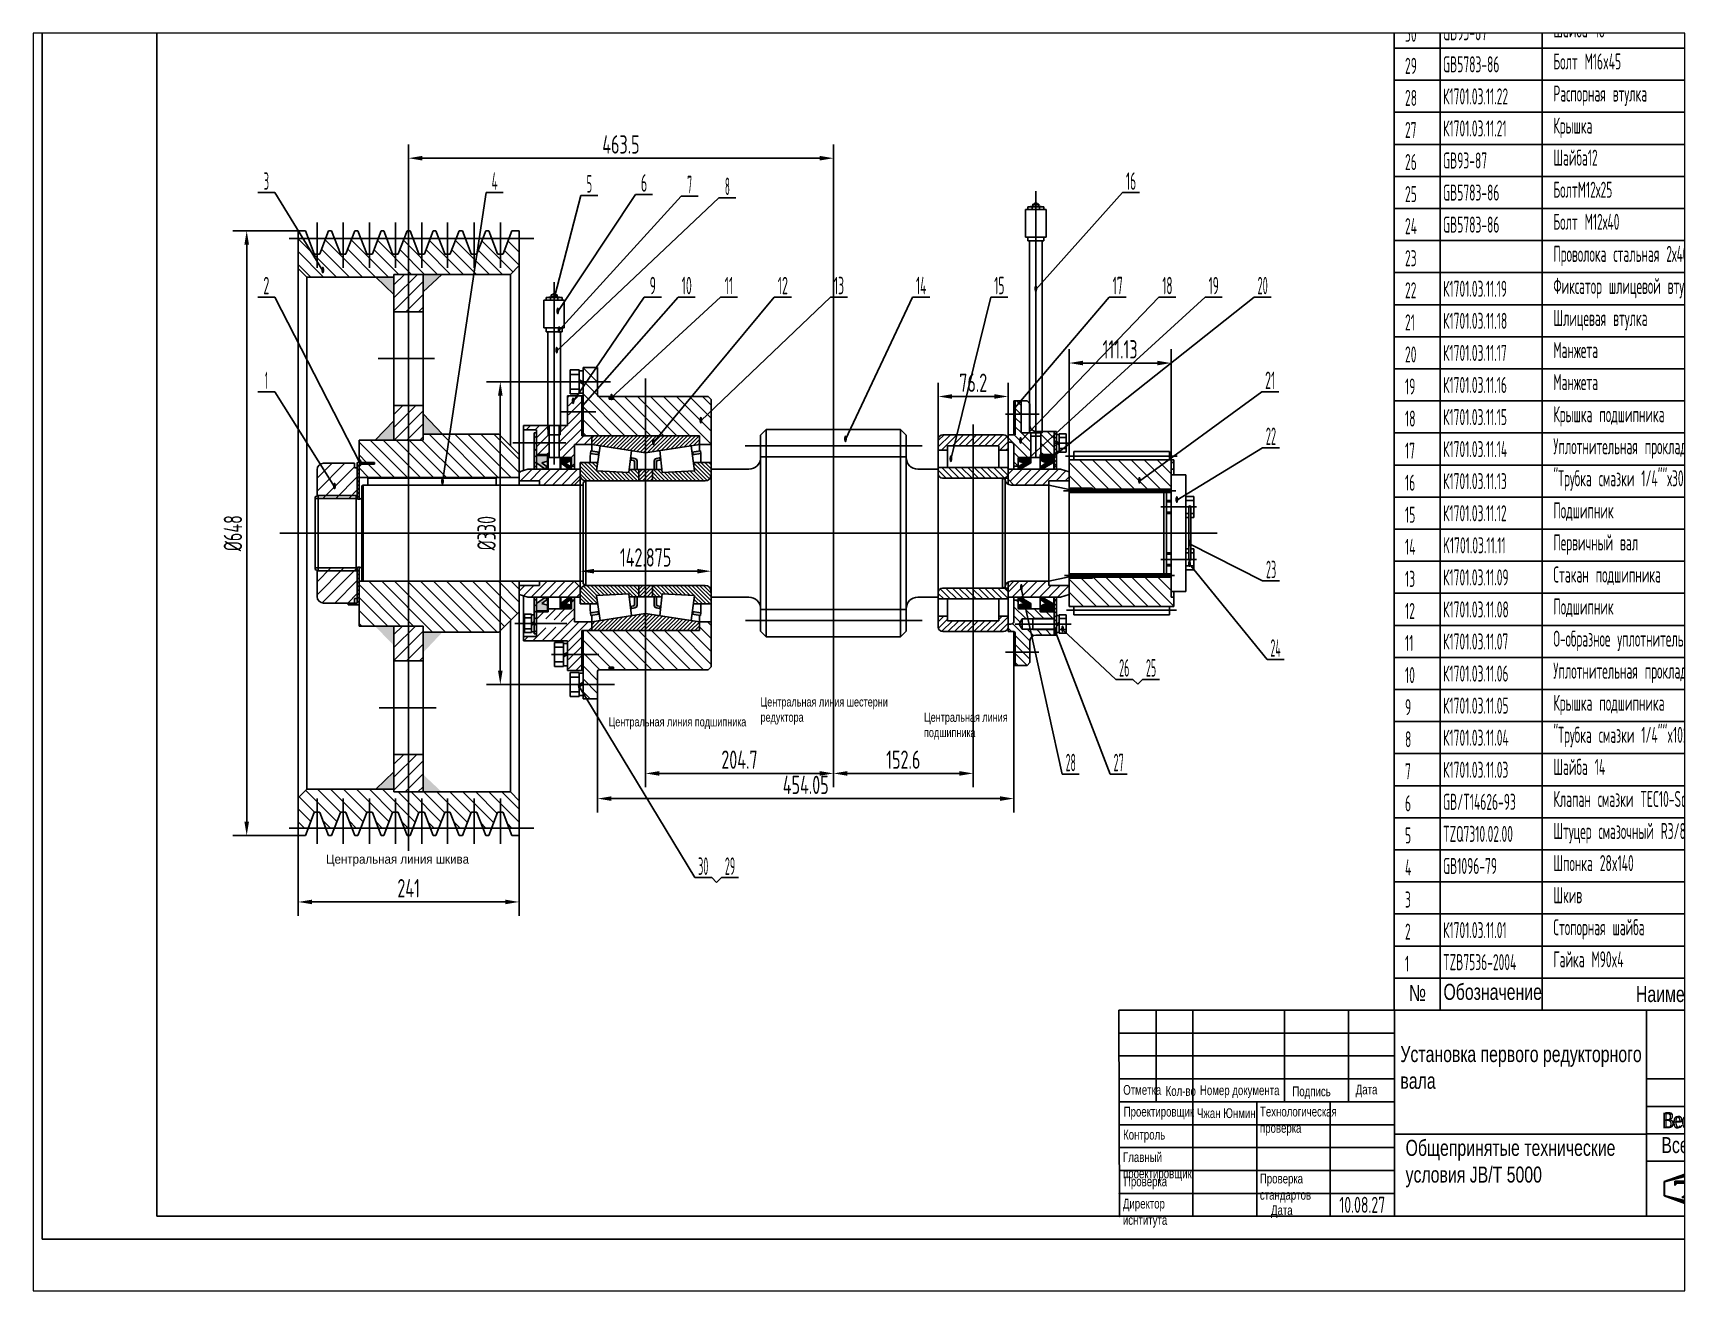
# Paper-space layout 'Layout2' of a CAD drawing. Header units: millimetres. Extents: x 27 to 240, y 20 to 183.
# The model-space entities are those that its viewports show. They can reach past a viewport. Long polylines and large blocks are cut down to what shows.
import ezdxf
from ezdxf.enums import TextEntityAlignment as Align

# ---------------------------------------------------------------- set-up
doc = ezdxf.new("R2010")
doc.units = ezdxf.units.MM
doc.header["$LTSCALE"] = 50
for name, pattern in [('F', [0.75, 0.5, -0.25]), ('G', [2, 1.25, -0.25, 0.25, -0.25]), ('K', [2.5, 1.25, -0.25, 0.25, -0.25, 0.25, -0.25])]:
    doc.linetypes.add(name, pattern=pattern)
for name, color, linetype in [('01', 7, 'Continuous'), ('02', 1, 'Continuous'), ('04', 2, 'F'), ('05', 4, 'G'), ('07', 6, 'K'), ('08', 1, 'Continuous'), ('11', 3, 'Continuous'), ('THICK', 7, 'Continuous')]:
    doc.layers.add(name, color=color, linetype=linetype)
doc.styles.add('HZLIB', font='TXT.shx', dxfattribs={"width": 0.5, "height": 17.5})
doc.styles.get("Standard").update_dxf_attribs({"font": 'isocp', "width": 0.707, "bigfont": 'intecad.shx'})
doc.dimstyles.new('INTE', dxfattribs={"dimscale": 5, "dimtxt": 4, "dimasz": 3, "dimexe": 3, "dimexo": 0, "dimgap": 1, "dimtad": 1, "dimdec": 3, "dimdsep": 46, "dimtxsty": 'Standard', "dimcen": 0, "dimclrd": 1, "dimclre": 1, "dimclrt": 3, "dimadec": 3, "dimazin": 2, "dimtfac": 1, "dimtdec": 3, "dimtmove": 0, "dimatfit": 0, "dimfxl": 0, "dimarcsym": 0})
pattern_1 = [(135, (-124.2557, 52.9717), (-3.535534, -3.535534), [])]
pattern_2 = [(45, (-124.256, 52.972), (-4.949747, 4.949747), [])]
pattern_3 = [(315, (-328.33605, 1409.96801), (-0.088388348, -0.088388348), [])]
pattern_4 = [(45, (-328.33605, 131.25814), (-0.088388348, 0.088388348), [])]
pattern_5 = [(45, (-124.2557, 52.9717), (-2.1213203, 2.1213203), [])]
pattern_6 = [(135, (-124.256, 52.972), (-4.949747, -4.949747), [])]
pattern_7 = [(135, (-124.256, 52.9717), (-4.490128, -4.490128), []), (135, (-124.817, 52.4104), (-4.490128, -4.490128), []), (135, (-125.378, 51.849), (-4.490128, -4.490128), []), (135, (-127.062, 50.1653), (-4.490128, -4.490128), [])]
pattern_8 = [(45, (85.4648, 0), (-1.4142136, 1.4142136), [])]
pattern_9 = [(135, (-124.256, 52.972), (-7.07107, -7.07107), [])]
pattern_10 = [(45, (-124.256, 52.972), (-7.07107, 7.07107), [])]

psp = doc.layouts.new('Layout2')

msp = doc.modelspace()

# ---------------------------------------------------------------- texts
at = {"style": 'HZLIB', "width": 0.5}
for s, p in [('30', (1486.6667, 1306.9547)), ('GB93-87', (1528.1162, 1308.6152)), ('Шайба 16', (1648.5018, 1311.72)), ('29', (1486.6667, 1271.9547)), ('GB5783-86', (1528.1162, 1273.6157)), ('Болт M16x45', (1648.5018, 1276.7205)), ('28', (1486.6667, 1236.9547)), ('К1701.03.11.22', (1528.1162, 1238.6162)), ('Распорная втулка', (1648.5018, 1241.721)), ('27', (1486.6667, 1201.9547)), ('К1701.03.11.21', (1528.1162, 1203.6167)), ('Крышка', (1648.5018, 1206.7215)), ('26', (1486.6667, 1166.9547)), ('GB93-87', (1528.1162, 1168.6172)), ('Шайба12', (1648.5018, 1171.722)), ('БолтМ12х25', (1648.5018, 1136.7225)), ('25', (1486.6667, 1131.9547)), ('GB5783-86', (1528.1162, 1133.6177)), ('Болт М12х40', (1648.5018, 1101.723)), ('24', (1486.6667, 1096.9547)), ('GB5783-86', (1528.1162, 1098.6182)), ('Проволока стальная 2х4ОО', (1648.5018, 1066.7235)), ('23', (1486.6667, 1061.9547)), ('К1701.03.11.19', (1528.1162, 1028.6192)), ('Фиксатор шлицевой втулки', (1648.5018, 1031.724)), ('22', (1486.6667, 1026.9548)), ('21', (1486.6667, 991.9548)), ('К1701.03.11.18', (1528.1162, 993.6197)), ('Шлицевая втулка', (1648.5018, 996.7245)), ('20', (1486.6667, 956.9548)), ('К1701.03.11.17', (1528.1162, 958.6202)), ('Манжета', (1648.5018, 961.725)), ('19', (1486.6667, 921.9548)), ('К1701.03.11.16', (1528.1162, 923.6207)), ('Манжета', (1648.5018, 926.7255)), ('18', (1486.6667, 886.9548)), ('К1701.03.11.15', (1528.1162, 888.6212)), ('Крышка подшипника', (1648.5018, 891.726)), ('17', (1486.6667, 851.9548)), ('К1701.03.11.14', (1528.1162, 853.6217)), ('Уплотнительная прокладка', (1648.5018, 856.7265)), ('16', (1486.6667, 816.9548)), ('К1701.03.11.13', (1528.1162, 818.6222)), ('"Трубка смазки 1/4""х305"', (1648.5018, 821.727)), ('15', (1486.6667, 781.9548)), ('К1701.03.11.12', (1528.1162, 783.6227)), ('Подшипник', (1648.5018, 786.7275)), ('14', (1486.6667, 746.9548)), ('K1701.03.11.11', (1528.1162, 748.6232)), ('Первичный вал', (1648.5018, 751.728)), ('13', (1486.6667, 711.9548)), ('К1701.03.11.09', (1528.1162, 713.6237)), ('Стакан подшипника', (1648.5018, 716.7285)), ('12', (1486.6667, 676.9548)), ('К1701.03.11.08', (1528.1162, 678.6242)), ('Подшипник', (1648.5018, 681.729)), ('11', (1486.6667, 641.9548)), ('К1701.03.11.07', (1528.1162, 643.6247)), ('О-образное уплотнительное кольцо', (1648.5018, 646.7295)), ('10', (1486.6667, 606.9548)), ('К1701.03.11.06', (1528.1162, 608.6252)), ('Уплотнительная прокладка', (1648.5018, 611.73)), ('9', (1486.6667, 571.9548)), ('К1701.03.11.05', (1528.1162, 573.6257)), ('Крышка подшипника', (1648.5018, 576.7305)), ('"Трубка смазки 1/4""x102"', (1648.5018, 541.731)), ('8', (1486.6667, 536.9548)), ('К1701.03.11.04', (1528.1162, 538.6262)), ('Шайба 14', (1648.5018, 506.7315)), ('7', (1486.6667, 501.9548)), ('К1701.03.11.03', (1528.1162, 503.6267)), ('Клапан смазки TEC10-Sch160Rc', (1648.5018, 471.732)), ('6', (1486.6667, 466.9548)), ('GB/T14626-93', (1528.1162, 468.6272)), ('TZQ7310.02.00', (1528.1162, 433.6277)), ('Штуцер смазочный R3/8', (1648.5018, 436.7325)), ('5', (1486.6667, 431.9548)), ('4', (1486.6667, 396.9548)), ('GB1096-79', (1528.1162, 398.6282)), ('Шпонка 28x140', (1648.5018, 401.733)), ('3', (1486.6667, 361.9548)), ('Шкив', (1648.5018, 366.7335)), ('2', (1486.6667, 326.9549)), ('К1701.03.11.01', (1528.1162, 328.6292)), ('Стопорная шайба', (1648.5018, 331.734)), ('1', (1486.6667, 291.9549)), ('TZB7536-2004', (1528.1162, 293.6297)), ('Гайка M90x4', (1648.5018, 296.7345))]:
    msp.add_text(s, height=17.5, dxfattribs=at).set_placement(p)
at = {"layer": '01', "attachment_point": 1}
for s, insert, char_height in [('{\\fArial|b0|i0|c204|p34;Отметка}', (1179.2628, 168.3099), 10.659127), ('{\\fArial|b0|i0|c204|p34;Кол-во}', (1225.4881, 167.0837), 10.659127), ('{\\fArial|b0|i0|c204|p34;Номер документа}', (1262.9312, 167.9039), 10.659127), ('{\\fArial|b0|i0|c204|p34;Подпись}', (1363.7548, 166.675), 10.659127), ('{\\fArial|b0|i0|c204|p34;Дата}', (1432.8882, 168.7186), 10.659127), ('{\\fArial|b0|i0|c204|p34;Проектировщик}', (1179.7318, 144.5005), 10.659127), ('{\\fArial|b0|i0|c204|p34;Технологическая\\Pпроверка}', (1328.4252, 144.5807), 10.659127), ('{\\fArial|b0|i0|c204|p34;\\C3;Чжан Юнмин}', (1259.6603, 142.8629), 10.659127), ('{\\fArial|b0|i0|c204|p34;Вес}', (1769.2667, 138.7687), 17.409907), ('{\\fArial|b0|i0|c204|p34;Контроль}', (1179.1196, 119.3933), 10.659127), ('{\\fArial|b0|i0|c204|p34;Главный\\Pпроектировщик}', (1179.0252, 94.8595), 10.659127), ('{\\fArial|b0|i0|c204|p34;Проверка}', (1180.0669, 68.3499), 10.659127), ('{\\fArial|b0|i0|c204|p34;Проверка\\Pстандартов}', (1328.3231, 71.5168), 10.659127), ('{\\fArial|b0|i0|c204|p34;Директор\\Pиснтитута}', (1178.8613, 44.1318), 10.659127), ('{\\fArial|b0|i0|c204|p34;Дата}', (1340.4336, 37.0073), 10.659127)]:
    msp.add_mtext(s, dxfattribs=dict(at, insert=insert, char_height=char_height))
at = {"layer": '02', "width": 0.605172}
for height, p, p2 in [(6, (304.2731, 1053.9967), (307.8731, 1053.9967)), (6, (557.5603, 1026.5758), (561.1603, 1026.5758)), (6, (1082.1033, 1033.7319), (1085.7033, 1033.7319)), (6, (560.5673, 1009.4249), (564.1673, 1009.4249)), (6, (561.9937, 989.0834), (565.5937, 989.0834)), (6, (559.4554, 966.6186), (563.0554, 966.6186)), (6, (619.2222, 915.5234), (622.8222, 915.5234)), (6, (577.3133, 911.3066), (580.9133, 911.3066)), (6, (587.6312, 906.6355), (591.2312, 906.6355)), (6, (1059.0198, 904.4727), (1062.6198, 904.4727)), (6, (716.6411, 890.1891), (720.2411, 890.1891)), (6, (664.9335, 866.4167), (668.5335, 866.4167)), (6, (874.4264, 869.7721), (878.0264, 869.7721)), (6, (1065.4239, 868.0895), (1069.0239, 868.0895)), (6, (345.131, 843.5991), (348.731, 843.5991)), (6, (989.4512, 848.0638), (993.0512, 848.0638)), (6, (1070.4306, 845.9364), (1074.0306, 845.9364)), (6, (1095.229, 846.6932), (1098.829, 846.6932)), (6, (434.8234, 823.4619), (438.4234, 823.4619)), (6, (1195.1037, 824.5403), (1198.7037, 824.5403)), (6, (317.033, 818.3295), (320.633, 818.3295)), (6, (1235.9241, 803.5643), (1239.5241, 803.5643)), (6, (1249.8423, 756.088), (1253.4423, 756.088)), (6, (1249.7182, 733.6418), (1253.3182, 733.6418)), (6, (1066.2827, 707.7374), (1069.8827, 707.7374)), (4, (1069.8319, 691.1349), (1072.2319, 691.1349)), (6, (1111.276, 662.4349), (1114.876, 662.4349)), (6, (1103.4806, 660.0824), (1107.0806, 660.0824)), (6, (584.0533, 600.1459), (587.6533, 600.1459))]:
    msp.add_text('\\M+5A1F1', height=height, dxfattribs=at).set_placement(p, p2, align=Align.FIT)
at = {"layer": '05', "attachment_point": 1}
for s, insert, char_height in [('{\\fArial|b0|i0|c204|p34;\\C3;Центральная линия шестерни\\Pредуктора}', (783.582, 591.4272), 10), ('{\\fArial|b0|i0|c204|p34;\\C3;Центральная линия подшипника}', (617.8207, 569.6794), 10), ('{\\fArial|b0|i0|c204|p34;\\C3;Центральная линия\\Pподшипника}', (961.901, 574.6981), 10), ('{\\fArial|b0|i0|c204|p34;\\C0;№}', (1491.0325, 277.4649), 17.5), ('{\\fArial|b0|i0|c204|p34;\\C0;Обозначение}', (1528.5897, 278.7344), 17.5), ('{\\fArial|b0|i0|c204|p34;\\C0;Наименование}', (1738.5741, 276.3422), 17.5), ('{\\fArial|b0|i0|c204|p34;\\C3;Установка первого редукторного\\Pвала}', (1481.6007, 210.8421), 17.5), ('{\\fArial|b0|i0|c204|p34;\\C250;Вес}', (1767.1663, 138.2579), 17.416874), ('{\\fArial|b0|i0|c204|p34;\\C0;Общепринятые технические\\Pусловия \\fArial|b0|i0|c0|p34;JB/T 5000}', (1487.2984, 108.467), 17.5), ('{\\fArial|b0|i0|c204|p34;\\C0;Всего листов}', (1766.3905, 111.4613), 17.416874)]:
    msp.add_mtext(s, dxfattribs=dict(at, insert=insert, char_height=char_height))
at = {"layer": '05', "insert": (309.5934, 419.8657), "char_height": 10, "width": 195.062581, "attachment_point": 1}
msp.add_mtext('{\\fArial|b0|i0|c204|p34;\\W0.9;\\C3;Центральная линия шкива}', dxfattribs=at)
at = {"layer": '11'}
for s, height, width, p, p2 in [('3', 19.0919, 0.527686, (241.4745, 1145.3428), (247.4328, 1145.3428)), ('4', 19.0919, 0.543846, (490.1627, 1145.3428), (496.9117, 1145.3428)), ('5', 19.0919, 0.527686, (593.8564, 1142.3183), (599.8147, 1142.3183)), ('6', 19.0919, 0.600695, (653.1026, 1143.3141), (659.9792, 1143.3141)), ('7', 19.0919, 0.514182, (703.5789, 1141.5789), (708.9781, 1141.5789)), ('8', 19.0919, 0.514182, (744.739, 1139.6644), (750.1382, 1139.6644)), ('16', 19.09188, 0.531592, (1182.2043, 1145.3428), (1193.3643, 1145.3428)), ('2', 19.0919, 0.562593, (241.1773, 1031.3389), (247.73, 1031.3389)), ('9', 19.0919, 0.579528, (662.6312, 1031.3389), (669.5087, 1031.3389)), ('10', 19.09188, 0.556289, (697.4753, 1031.3389), (708.6353, 1031.3389)), ('11', 19.09188, 0.582235, (744.4776, 1031.3389), (753.9262, 1031.3389)), ('12', 19.09188, 0.526586, (802.336, 1031.3389), (813.496, 1031.3389)), ('13', 19.09188, 0.535578, (863.5783, 1031.3389), (874.7383, 1031.3389)), ('14', 19.09188, 0.508297, (953.247, 1031.3389), (964.407, 1031.3389)), ('15', 19.09188, 0.535578, (1038.4814, 1031.3389), (1049.6414, 1031.3389)), ('17', 19.09188, 0.556706, (1167.631, 1031.3389), (1178.791, 1031.3389)), ('18', 19.09188, 0.556706, (1221.8598, 1031.3389), (1233.0198, 1031.3389)), ('19', 19.09188, 0.521171, (1272.3559, 1031.3389), (1283.5159, 1031.3389)), ('20', 19.09188, 0.467339, (1325.7765, 1031.3389), (1336.9365, 1031.3389)), ('1', 19.0919, 0.404, (243.1038, 927.8648), (245.8034, 927.8648)), ('21', 19.09188, 0.556706, (1334.0333, 927.8648), (1345.1933, 927.8648)), ('22', 19.09188, 0.446195, (1334.8485, 866.8637), (1346.0085, 866.8637)), ('23', 19.09188, 0.452634, (1334.9882, 721.4704), (1346.1482, 721.4704)), ('24', 19.09188, 0.432994, (1339.9145, 635.7441), (1351.0745, 635.7441)), ('26', 19.09188, 0.449784, (1174.8341, 614.0125), (1185.9941, 614.0125)), ('25', 19.09188, 0.452634, (1204.0407, 614.0125), (1215.2007, 614.0125)), ('28', 19.09188, 0.467633, (1116.4466, 510.735), (1127.6066, 510.735)), ('27', 19.09188, 0.467633, (1168.7232, 510.735), (1179.8832, 510.735)), ('30', 19.09188, 0.467339, (715.5161, 397.6263), (726.6761, 397.6263)), ('29', 19.09188, 0.442301, (744.7227, 397.6263), (755.8827, 397.6263)), ('10.08.27', 17.5, 0.642055, (1415, 28.75), (1465, 28.75))]:
    msp.add_text(s, height=height, dxfattribs=dict(at, width=width)).set_placement(p, p2, align=Align.FIT)

# ---------------------------------------------------------------- blocks, each defined once
blk = doc.blocks.new('*U1')
at = {"layer": '01'}
for p, q in [((-9.2, 3.1), (-9.2, 0)), ((0, 3.1), (-9.2, 3.1)), ((-9.2, 0), (0, 0)), ((0, 0), (-1.8, 3.1)), ((0, 3.1), (1.8, 0)), ((0, 3.1), (9.2, 3.1)), ((9.2, 0), (0, 0)), ((9.2, 3.1), (9.2, 0))]:
    blk.add_line(p, q, dxfattribs=at)
at = {"layer": '05'}
blk.add_line((0, 5.2), (0, -2.1), dxfattribs=at)
blk = doc.blocks.new('*D2')
at = {"layer": '08', "color": 1, "lineweight": -2}
for p, q in [((658.2, 622.3), (658.2, 493.4)), ((863.1, 629.1), (863.1, 493.4)), ((673.2, 508.4), (848.1, 508.4))]:
    blk.add_line(p, q, dxfattribs=at)
at = {"layer": '08', "color": 1}
for points in [[(673.2, 510.9), (673.2, 505.9), (658.2, 508.4)], [(848.1, 510.9), (848.1, 505.9), (863.1, 508.4)]]:
    blk.add_solid(points, dxfattribs=at)
at = {"layer": 'Defpoints', "color": 0}
for p in [(658.2, 622.3), (863.1, 629.1), (863.1, 508.4)]:
    blk.add_point(p, dxfattribs=at)
at = {"layer": '08', "color": 3, "insert": (760.6, 523.4), "char_height": 20, "attachment_point": 5}
blk.add_mtext('204.7', dxfattribs=at)
blk = doc.blocks.new('*D3')
at = {"layer": '08', "color": 1, "lineweight": -2}
for p, q in [((1015.6, 685.8), (1015.6, 493.4)), ((863.1, 642.8), (863.1, 493.4)), ((1000.6, 508.4), (878.1, 508.4))]:
    blk.add_line(p, q, dxfattribs=at)
at = {"layer": '08', "color": 1}
for points in [[(878.1, 510.9), (878.1, 505.9), (863.1, 508.4)], [(1000.6, 510.9), (1000.6, 505.9), (1015.6, 508.4)]]:
    blk.add_solid(points, dxfattribs=at)
at = {"layer": 'Defpoints', "color": 0}
for p in [(1015.6, 685.8), (863.1, 642.8), (863.1, 508.4)]:
    blk.add_point(p, dxfattribs=at)
at = {"layer": '08', "color": 3, "insert": (939.3, 523.4), "char_height": 20, "attachment_point": 5}
blk.add_mtext('152.6', dxfattribs=at)
blk = doc.blocks.new('*U16')
at = {"layer": '01'}
for p, q in [((-12.2, 4.1), (-12.2, 0)), ((0, 4.1), (-12.2, 4.1)), ((-12.2, 0), (0, 0)), ((0, 0), (-2.4, 4.1)), ((0, 4.1), (2.4, 0)), ((0, 4.1), (12.2, 4.1)), ((12.2, 0), (0, 0)), ((12.2, 4.1), (12.2, 0))]:
    blk.add_line(p, q, dxfattribs=at)
at = {"layer": '05'}
blk.add_line((0, 6.2), (0, -2.1), dxfattribs=at)
blk = doc.blocks.new('*U17')
at = {"layer": '01'}
for p, q in [((-9.2, 3.1), (-9.2, 0)), ((0, 3.1), (-9.2, 3.1)), ((-9.2, 0), (0, 0)), ((0, 0), (-1.8, 3.1)), ((0, 3.1), (1.8, 0)), ((0, 3.1), (9.2, 3.1)), ((9.2, 0), (0, 0)), ((9.2, 3.1), (9.2, 0))]:
    blk.add_line(p, q, dxfattribs=at)
at = {"layer": '05'}
blk.add_line((0, 5.2), (0, -2.1), dxfattribs=at)
blk = doc.blocks.new('*D18')
at = {"layer": '08', "color": 1, "lineweight": -2}
for p, q in [((520.2, 470), (520.2, 353.1)), ((279.2, 460.6), (279.2, 353.1)), ((294.2, 368.1), (505.2, 368.1))]:
    blk.add_line(p, q, dxfattribs=at)
at = {"layer": '08', "color": 1}
for points in [[(294.2, 370.6), (294.2, 365.6), (279.2, 368.1)], [(505.2, 370.6), (505.2, 365.6), (520.2, 368.1)]]:
    blk.add_solid(points, dxfattribs=at)
at = {"layer": 'Defpoints', "color": 0}
for p in [(520.2, 470), (279.2, 460.6), (520.2, 368.1)]:
    blk.add_point(p, dxfattribs=at)
at = {"layer": '08', "color": 3, "insert": (399.7, 383.1), "char_height": 20, "attachment_point": 5}
blk.add_mtext('241', dxfattribs=at)
blk = doc.blocks.new('*D19')
at = {"layer": '08', "color": 1, "lineweight": -2}
for p, q in [((586.8, 823.1), (586.8, 714.1)), ((729.7, 814.7), (729.7, 714.1)), ((714.7, 729.1), (601.8, 729.1))]:
    blk.add_line(p, q, dxfattribs=at)
at = {"layer": '08', "color": 1}
for points in [[(601.8, 731.6), (601.8, 726.6), (586.8, 729.1)], [(714.7, 731.6), (714.7, 726.6), (729.7, 729.1)]]:
    blk.add_solid(points, dxfattribs=at)
at = {"layer": 'Defpoints', "color": 0}
for p in [(586.8, 823.1), (729.7, 814.7), (586.8, 729.1)]:
    blk.add_point(p, dxfattribs=at)
at = {"layer": '08', "color": 3, "insert": (658.2, 744.1), "char_height": 20, "attachment_point": 5}
blk.add_mtext('142.875', dxfattribs=at)
blk = doc.blocks.new('*D20')
at = {"layer": '08', "color": 1, "lineweight": -2}
for p, q in [((977.5, 813.4), (977.5, 934.8)), ((992.5, 919.8), (1038.7, 919.8)), ((1053.7, 851.4), (1053.7, 934.8))]:
    blk.add_line(p, q, dxfattribs=at)
at = {"layer": '08', "color": 1}
for points in [[(992.5, 922.3), (992.5, 917.3), (977.5, 919.8)], [(1038.7, 922.3), (1038.7, 917.3), (1053.7, 919.8)]]:
    blk.add_solid(points, dxfattribs=at)
at = {"layer": 'Defpoints', "color": 0}
for p in [(1053.7, 919.8), (1053.7, 851.4), (977.5, 813.4)]:
    blk.add_point(p, dxfattribs=at)
at = {"layer": '08', "color": 3, "insert": (1015.6, 934.8), "char_height": 20, "attachment_point": 5}
blk.add_mtext('76.2', dxfattribs=at)
blk = doc.blocks.new('*D21')
at = {"layer": '08', "color": 1, "lineweight": -2}
for p, q in [((399.6, 994.6), (399.6, 1194.9)), ((863.1, 823.3), (863.1, 1194.9)), ((414.6, 1179.9), (848.1, 1179.9))]:
    blk.add_line(p, q, dxfattribs=at)
at = {"layer": '08', "color": 1}
for points in [[(414.6, 1182.4), (414.6, 1177.4), (399.6, 1179.9)], [(848.1, 1182.4), (848.1, 1177.4), (863.1, 1179.9)]]:
    blk.add_solid(points, dxfattribs=at)
at = {"layer": 'Defpoints', "color": 0}
for p in [(863.1, 1179.9), (399.6, 994.6), (863.1, 823.3)]:
    blk.add_point(p, dxfattribs=at)
at = {"layer": '08', "color": 3, "insert": (631.3, 1194.9), "char_height": 20, "attachment_point": 5}
blk.add_mtext('463.5', dxfattribs=at)
blk = doc.blocks.new('*D22')
at = {"layer": '08', "color": 1, "lineweight": -2}
for p, q in [((281.8, 1100.6), (208, 1100.6)), ((223, 455.6), (223, 1085.6)), ((282.3, 440.6), (208, 440.6))]:
    blk.add_line(p, q, dxfattribs=at)
at = {"layer": '08', "color": 1}
for points in [[(220.5, 1085.6), (225.5, 1085.6), (223, 1100.6)], [(220.5, 455.6), (225.5, 455.6), (223, 440.6)]]:
    blk.add_solid(points, dxfattribs=at)
at = {"layer": 'Defpoints', "color": 0}
for p in [(223, 1100.6), (281.8, 1100.6), (282.3, 440.6)]:
    blk.add_point(p, dxfattribs=at)
at = {"layer": '08', "color": 3, "insert": (208, 770.6), "char_height": 20, "attachment_point": 5, "rotation": 90}
blk.add_mtext('%%c648', dxfattribs=at)
blk = doc.blocks.new('*D23')
at = {"layer": '08', "color": 1, "lineweight": -2}
for p, q in [((1059.9, 640.7), (1059.9, 465.9)), ((605.9, 600.9), (605.9, 465.9)), ((620.9, 480.9), (1044.9, 480.9))]:
    blk.add_line(p, q, dxfattribs=at)
at = {"layer": '08', "color": 1}
for points in [[(620.9, 483.4), (620.9, 478.4), (605.9, 480.9)], [(1044.9, 483.4), (1044.9, 478.4), (1059.9, 480.9)]]:
    blk.add_solid(points, dxfattribs=at)
at = {"layer": 'Defpoints', "color": 0}
for p in [(1059.9, 640.7), (605.9, 600.9), (1059.9, 480.9)]:
    blk.add_point(p, dxfattribs=at)
at = {"layer": '08', "color": 3, "insert": (832.9, 495.9), "char_height": 20, "attachment_point": 5}
blk.add_mtext('454.05', dxfattribs=at)
blk = doc.blocks.new('*D24')
at = {"layer": '08', "color": 1, "lineweight": -2}
for p, q in [((612.3, 935.7), (484.7, 935.7)), ((499.7, 920.7), (499.7, 620.5)), ((610, 605.5), (484.7, 605.5))]:
    blk.add_line(p, q, dxfattribs=at)
at = {"layer": '08', "color": 1}
for points in [[(497.2, 920.7), (502.2, 920.7), (499.7, 935.7)], [(497.2, 620.5), (502.2, 620.5), (499.7, 605.5)]]:
    blk.add_solid(points, dxfattribs=at)
at = {"layer": 'Defpoints', "color": 0}
for p in [(612.3, 935.7), (499.7, 605.5), (610, 605.5)]:
    blk.add_point(p, dxfattribs=at)
at = {"layer": '08', "color": 3, "insert": (484.7, 770.6), "char_height": 20, "attachment_point": 5, "rotation": 90}
blk.add_mtext('%%c330', dxfattribs=at)
blk = doc.blocks.new('*D25')
at = {"layer": '08', "color": 1, "lineweight": -2}
for p, q in [((1120.3, 752.9), (1120.3, 971.3)), ((1135.3, 956.3), (1216.4, 956.3)), ((1231.4, 760.8), (1231.4, 971.3))]:
    blk.add_line(p, q, dxfattribs=at)
at = {"layer": '08', "color": 1}
for points in [[(1135.3, 958.8), (1135.3, 953.8), (1120.3, 956.3)], [(1216.4, 958.8), (1216.4, 953.8), (1231.4, 956.3)]]:
    blk.add_solid(points, dxfattribs=at)
at = {"layer": 'Defpoints', "color": 0}
for p in [(1231.4, 956.3), (1231.4, 760.8), (1120.3, 752.9)]:
    blk.add_point(p, dxfattribs=at)
at = {"layer": '08', "color": 3, "insert": (1175.8, 971.3), "char_height": 20, "attachment_point": 5}
blk.add_mtext('111.13', dxfattribs=at)
blk = doc.blocks.new('*U67')
at = {"layer": '01'}
for points in [[(25, 292), (25, 5)], [(25, 5), (415, 5)]]:
    blk.add_lwpolyline(points, dxfattribs=at)
at = {"layer": '02'}
for points in [[(0, 297), (0, 0)], [(0, 0), (420, 0)]]:
    blk.add_lwpolyline(points, dxfattribs=at)
blk = doc.blocks.new('*X102')
at = {"color": 0}
for p, q in [((122.34, 4.5), (123.72, 4.5)), ((122.82, 4.8), (123.24, 4.8))]:
    blk.add_line(p, q, dxfattribs=at)
blk = doc.blocks.new('*X101')
at = {"color": 0}
for p, q in [((120.53, 7.8), (125.53, 7.8)), ((120.53, 7.5), (125.53, 7.5)), ((120.53, 7.2), (120.79, 7.2)), ((125.27, 7.2), (125.53, 7.2))]:
    blk.add_line(p, q, dxfattribs=at)
blk = doc.blocks.new('*X100')
at = {"color": 0}
for p, q in [((118.22, 7.8), (118.32, 7.8)), ((118.22, 7.5), (118.27, 7.5)), ((118.94, 8.1), (119.52, 8.1)), ((119.8, 8.4), (120.72, 8.4)), ((120.66, 8.7), (121.92, 8.7)), ((121.52, 9), (123.12, 9)), ((122.38, 9.3), (124.32, 9.3)), ((123.24, 9.6), (125.52, 9.6)), ((124.1, 9.9), (128.52, 9.9)), ((124.97, 10.2), (127.67, 10.2)), ((125.83, 10.5), (126.82, 10.5)), ((127.02, 9.6), (129.37, 9.6)), ((128.22, 9.3), (130.22, 9.3)), ((129.42, 9), (131.07, 9)), ((130.62, 8.7), (131.92, 8.7)), ((131.82, 8.4), (132.77, 8.4)), ((133.02, 8.1), (133.62, 8.1)), ((134.22, 7.8), (134.32, 7.8)), ((134.27, 7.5), (134.32, 7.5)), ((118.22, 7.2), (118.27, 7.2)), ((118.22, 6.9), (118.27, 6.9)), ((118.22, 6.6), (118.27, 6.6)), ((118.22, 6.3), (118.27, 6.3)), ((118.22, 6), (118.27, 6)), ((118.22, 5.7), (118.27, 5.7)), ((118.22, 5.4), (118.27, 5.4)), ((118.22, 5.1), (118.27, 5.1)), ((118.22, 4.8), (118.27, 4.8)), ((118.79, 4.5), (119.42, 4.5)), ((119.61, 4.2), (120.62, 4.2)), ((120.43, 3.9), (121.82, 3.9)), ((130.72, 3.9), (132.14, 3.9)), ((131.92, 4.2), (132.95, 4.2)), ((133.12, 4.5), (133.76, 4.5)), ((134.27, 7.2), (134.32, 7.2)), ((134.27, 6.9), (134.32, 6.9)), ((134.27, 6.6), (134.32, 6.6)), ((134.27, 6.3), (134.32, 6.3)), ((134.27, 6), (134.32, 6)), ((134.27, 5.7), (134.32, 5.7)), ((134.27, 5.4), (134.32, 5.4)), ((134.27, 5.1), (134.32, 5.1)), ((134.27, 4.8), (134.32, 4.8)), ((121.26, 3.6), (123.02, 3.6)), ((122.08, 3.3), (124.22, 3.3)), ((122.91, 3), (125.42, 3)), ((123.73, 2.7), (128.89, 2.7)), ((124.55, 2.4), (128.07, 2.4)), ((125.38, 2.1), (127.26, 2.1)), ((126.2, 1.8), (126.45, 1.8)), ((127.12, 3), (129.7, 3)), ((128.32, 3.3), (130.51, 3.3)), ((129.52, 3.6), (131.32, 3.6))]:
    blk.add_line(p, q, dxfattribs=at)

# ---------------------------------------------------------------- dimensions: what is measured, and where the dimension line sits
at = {"layer": '08'}
for base, p1, p2, text, picture, middle in [((863.0533, 1179.8969), (399.6283, 994.5577), (863.0533, 823.3204), '463.5', '*D21', (631.3408, 1194.8969)), ((863.0533, 508.3672), (1015.5533, 685.8143), (863.0533, 642.8258), '152.6', '*D3', (939.3033, 523.3692)), ((863.0533, 508.3672), (658.2158, 622.3361), (863.0533, 629.0728), '204.7', '*D2', (760.6345, 523.3692))]:
    dim = msp.add_linear_dim(base=base, p1=p1, p2=p2, text=text, dimstyle='INTE', dxfattribs=at)
    dim.commit()
    dim.dimension.update_dxf_attribs({"geometry": picture, "text_midpoint": middle})
for base, p1, p2, text, picture, middle in [((223.0005, 1100.6131), (282.2841, 440.6131), (281.7962, 1100.6131), '%%c648', '*D22', (208.0005, 770.6131)), ((499.6958, 605.5131), (612.3498, 935.7131), (610.0274, 605.5131), '%%c330', '*D24', (484.6958, 770.6131))]:
    dim = msp.add_linear_dim(base=base, p1=p1, p2=p2, angle=90, text=text, dimstyle='INTE', dxfattribs=at)
    dim.commit()
    dim.dimension.update_dxf_attribs({"geometry": picture, "text_midpoint": middle})
for base, p1, p2, picture, middle in [((1231.3833, 956.3201), (1120.2533, 752.8514), (1231.3833, 760.7939), '*D25', (1175.8183, 971.3201)), ((1053.6533, 919.778), (977.4533, 813.4065), (1053.6533, 851.4046), '*D20', (1015.5533, 934.78)), ((586.7783, 729.0869), (729.6533, 814.6805), (586.7783, 823.1131), '*D19', (658.2158, 744.0889)), ((1059.9033, 480.9345), (605.8533, 600.8919), (1059.9033, 640.684), '*D23', (832.8783, 495.9345)), ((520.1783, 368.1453), (279.1783, 460.5919), (520.1783, 469.9637), '*D18', (399.6783, 383.1473))]:
    dim = msp.add_linear_dim(base=base, p1=p1, p2=p2, dimstyle='INTE', dxfattribs=at)
    dim.commit()
    dim.dimension.update_dxf_attribs({"geometry": picture, "text_midpoint": middle})

# ---------------------------------------------------------------- hatches: boundary and pattern name
at = {"layer": '02'}
h = msp.add_hatch(dxfattribs=at)
h.set_pattern_fill('_USER', color=256, scale=2, angle=45, style=0, pattern_type=0)
h.set_pattern_definition(pattern_8)
h.paths.add_polyline_path([(589.9533, 919.8631), (588.6283, 919.8631), (588.6283, 876.9756), (589.9533, 876.9756)])
at = {"layer": '02', "linetype": 'Continuous'}
for points in [[(623.3533, 916.9631), (623.3533, 919.7631), (618.5533, 919.7631), (618.5533, 916.9631)], [(570.2983, 847.428), (576.7687, 849.1295), (576.7687, 852.612), (565.6302, 852.612), (565.6302, 847.428), (574.7118, 840.6131), (576.7687, 842.9392)], [(570.2983, 693.7982), (576.7687, 698.287), (574.7118, 700.6131), (565.6302, 693.7982), (565.6302, 688.6141), (576.7687, 688.6141), (576.7687, 692.0966)], [(623.3533, 621.4631), (623.3533, 624.2631), (618.5533, 624.2631), (618.5533, 621.4631)]]:
    msp.add_hatch(color=1, dxfattribs=at).paths.add_polyline_path(points)
h = msp.add_hatch(dxfattribs=at)
h.set_pattern_fill('_USER', color=1, scale=2, angle=45, style=0, pattern_type=0)
h.set_pattern_definition(pattern_8)
h.paths.add_polyline_path([(1059.9033, 878.0799), (1061.5033, 878.0799), (1061.5033, 915.1505), (1059.9033, 915.1505)])
at = {"layer": '02'}
h = msp.add_hatch(dxfattribs=at)
h.set_pattern_fill('_USER', color=256, scale=5, angle=135, style=0, pattern_type=0)
h.set_pattern_definition(pattern_1)
h.paths.add_polyline_path([(539.1783, 869.0631), (536.6783, 869.0631), (536.6783, 861.3631), (536.6783, 843.4631), (539.1783, 843.4631)])
h.paths.add_polyline_path([(539.1783, 880.3131), (536.6783, 880.3131), (536.6783, 869.0631), (539.1783, 869.0631)])
at = {"layer": '02', "linetype": 'Continuous'}
h = msp.add_hatch(dxfattribs=at)
h.set_pattern_fill('_USER', color=1, scale=3, angle=45, style=0, pattern_type=0)
h.set_pattern_definition(pattern_5)
h.paths.add_polyline_path([(1106.3133, 878.2131), (1106.3133, 881.7631), (1103.8133, 881.7631), (1103.8133, 869.0131), (1106.3133, 869.0131)])
h.paths.add_polyline_path([(1106.3133, 869.0131), (1104.2166, 869.0131), (1103.8133, 869.0131), (1103.8133, 843.4631), (1106.3133, 843.4631)])
h = msp.add_hatch(dxfattribs=at)
h.set_pattern_fill('_USER', color=1, scale=3, angle=45, style=0, pattern_type=0)
h.set_pattern_definition(pattern_5)
h.paths.add_polyline_path([(360.5783, 845.8881), (360.5783, 847.8881), (344.5783, 847.8881, 0.414213562), (343.5783, 846.8881), (343.5783, 808.1954, 0.128605015), (344.7533, 807.8881), (345.5783, 807.8881), (345.5783, 844.8881, -0.414213562), (346.5783, 845.8881)])
h = msp.add_hatch(dxfattribs=at)
h.set_pattern_fill('PLASTI', color=1, angle=135, style=0)
h.set_pattern_definition(pattern_7)
h.paths.add_polyline_path([(551.8783, 856.3631), (539.1783, 856.3631), (539.1783, 855.4068), (551.0815, 855.4068), (551.0815, 840.4631), (551.8783, 840.4631)])
h = msp.add_hatch(color=1, dxfattribs=at)
h.paths.add_polyline_path([(539.1783, 847.428), (548.8086, 840.6131), (550.8654, 842.9392), (544.9973, 847.428), (551.0815, 849.1295), (551.0815, 855.4068), (539.1783, 855.4068)])
h.paths.add_polyline_path([(544.9973, 693.7982), (550.9448, 698.287), (548.888, 700.6131), (539.1783, 693.7982), (539.1783, 689.0537), (539.1783, 685.8194), (551.0815, 685.8194), (551.0815, 692.1981)])
h = msp.add_hatch(dxfattribs=at)
h.set_pattern_fill('PLASTI', color=1, angle=135, style=0)
h.set_pattern_definition(pattern_7)
h.paths.add_polyline_path([(565.6302, 852.612), (576.7687, 852.612), (576.7687, 840.4631), (577.2783, 840.4631), (577.2783, 853.1631), (564.9424, 853.1631), (564.9424, 840.4631), (565.6302, 840.4631), (565.6302, 847.428)])
at = {"layer": '02'}
h = msp.add_hatch(dxfattribs=at)
h.set_pattern_fill('ANSI31', color=256, style=0)
h.set_pattern_definition(pattern_4)
h.paths.add_polyline_path([(1071.2736, 847.428), (1064.8033, 842.9392), (1066.8601, 840.6131), (1078.5926, 847.428), (1078.5926, 852.1724), (1064.8033, 852.1724), (1064.8033, 849.1295)])
h = msp.add_hatch(dxfattribs=at)
h.set_pattern_fill('ANSI31', color=256, scale=10, style=0)
h.set_pattern_definition([(45, (-328.336, 131.2581), (-0.8838835, 0.8838835), [])])
h.paths.add_polyline_path([(1088.6533, 854.6072), (1088.6533, 850.2587), (1095.2267, 847.428), (1088.9723, 842.9077), (1091.1015, 840.7805), (1102.5457, 847.428), (1102.5457, 854.6072)])
h = msp.add_hatch(dxfattribs=at)
h.set_pattern_fill('ANSI31', color=256, style=0)
h.set_pattern_definition(pattern_4)
h.paths.add_polyline_path([(1095.2267, 847.428), (1088.9723, 842.9077), (1091.1015, 840.7805), (1102.5457, 847.428), (1102.5457, 854.6072), (1088.6533, 854.6072), (1088.6533, 850.2587)])
at = {"layer": '02', "linetype": 'Continuous'}
h = msp.add_hatch(dxfattribs=at)
h.set_pattern_fill('_USER', color=1, scale=7, angle=45, style=0, pattern_type=0)
h.set_pattern_definition(pattern_2)
h.paths.add_polyline_path([(586.7783, 839.1131), (586.7783, 840.4631), (529.6783, 840.4631), (520.1783, 837.4631), (520.1783, 827.7631), (542.3783, 827.7631), (542.3783, 823.1131), (580.3783, 823.1131), (586.7783, 829.5131)])
h.paths.add_polyline_path([(586.7783, 711.7131), (580.3783, 718.1131), (542.3783, 718.1131), (542.3783, 713.4631), (520.1783, 713.4631), (520.1783, 703.7631), (529.6783, 700.7631), (586.7783, 700.7631)])
h = msp.add_hatch(dxfattribs=at)
h.set_pattern_fill('_USER', color=1, scale=3, angle=45, style=0, pattern_type=0)
h.set_pattern_definition(pattern_5)
h.paths.add_polyline_path([(658.2158, 840.0015), (650.7158, 840.0015), (650.7158, 827.7631), (658.2158, 827.7631)])
h.paths.add_polyline_path([(665.7158, 840.0015), (658.2158, 840.0015), (658.2158, 827.7631), (665.7158, 827.7631)])
h.paths.add_polyline_path([(658.2158, 713.4631), (650.7158, 713.4631), (650.7158, 701.2247), (658.2158, 701.2247)])
h.paths.add_polyline_path([(658.2158, 701.2247), (665.7158, 701.2247), (665.7158, 713.4631), (658.2158, 713.4631)])
h = msp.add_hatch(dxfattribs=at)
h.set_pattern_fill('_USER', color=1, scale=3, angle=45, style=0, pattern_type=0)
h.set_pattern_definition(pattern_5)
h.paths.add_polyline_path([(345.5783, 733.3381), (344.7533, 733.3381, 0.128605015), (343.5783, 733.0308), (343.5783, 694.3381), (333.5783, 694.3381), (333.5783, 692.3381), (345.5783, 692.3381)])
at = {"layer": '02'}
h = msp.add_hatch(dxfattribs=at)
h.set_pattern_fill('_USER', color=256, scale=5, angle=135, style=0, pattern_type=0)
h.set_pattern_definition(pattern_1)
h.paths.add_polyline_path([(536.6783, 672.1631), (538.7749, 672.1631), (539.1783, 672.1631), (539.1783, 697.7631), (536.6783, 697.7631)])
h.paths.add_polyline_path([(536.6783, 664.4631), (536.6783, 660.9131), (539.1783, 660.9131), (539.1783, 672.1631), (536.6783, 672.1631)])
at = {"layer": '02', "linetype": 'Continuous'}
h = msp.add_hatch(dxfattribs=at)
h.set_pattern_fill('PLASTI', color=1, angle=135, style=0)
h.set_pattern_definition(pattern_7)
h.paths.add_polyline_path([(551.8783, 700.7631), (551.0815, 700.7631), (551.0815, 685.8194), (539.1783, 685.8194), (539.1783, 684.8631), (551.8783, 684.8631)])
h.paths.add_polyline_path([(565.6302, 693.7982), (565.6302, 700.7631), (564.9424, 700.7631), (564.9424, 688.0631), (577.2783, 688.0631), (577.2783, 700.7631), (576.7687, 700.7631), (576.7687, 688.6141), (565.6302, 688.6141)])
at = {"layer": '02'}
h = msp.add_hatch(dxfattribs=at)
h.set_pattern_fill('ANSI31', color=256, style=0)
h.set_pattern_definition(pattern_3)
h.paths.add_polyline_path([(1078.5926, 689.0537), (1064.8033, 689.0537), (1064.8033, 692.0966), (1071.2736, 693.7982), (1064.8033, 698.287), (1066.8601, 700.6131), (1078.5926, 693.7982)])
h = msp.add_hatch(dxfattribs=at)
h.set_pattern_fill('ANSI31', color=256, style=0)
h.set_pattern_definition(pattern_3)
h.paths.add_polyline_path([(1102.5457, 686.619), (1088.6533, 686.619), (1088.6533, 690.9675), (1095.2267, 693.7982), (1088.9723, 698.3185), (1091.1015, 700.4456), (1102.5457, 693.7982)])
h = msp.add_hatch(dxfattribs=at)
h.set_pattern_fill('ANSI31', color=256, scale=10, style=0)
h.set_pattern_definition([(315, (-328.336, 1409.968), (-0.8838835, -0.8838835), [])])
h.paths.add_polyline_path([(1102.5457, 686.619), (1088.6533, 686.619), (1088.6533, 690.9675), (1095.2267, 693.7982), (1088.9723, 698.3185), (1091.1015, 700.4456), (1102.5457, 693.7982)])
at = {"layer": '02', "linetype": 'Continuous'}
h = msp.add_hatch(dxfattribs=at)
h.set_pattern_fill('_USER', color=1, scale=3, angle=45, style=0, pattern_type=0)
h.set_pattern_definition(pattern_5)
h.paths.add_polyline_path([(1106.3133, 680.6349), (1106.3133, 697.7631), (1103.8133, 697.7631), (1103.8133, 671.4349), (1106.3133, 671.4349)])
h.paths.add_polyline_path([(1106.3133, 671.4349), (1104.2166, 671.4349), (1103.8133, 671.4349), (1103.8133, 663.8849), (1103.8133, 659.4631), (1106.3133, 659.4631)])
h = msp.add_hatch(dxfattribs=at)
h.set_pattern_fill('_USER', color=1, scale=2, angle=45, style=0, pattern_type=0)
h.set_pattern_definition(pattern_8)
h.paths.add_polyline_path([(589.9533, 664.2506), (588.6283, 664.2506), (588.6283, 621.3631), (589.9533, 621.3631)])
h = msp.add_hatch(dxfattribs=at)
h.set_pattern_fill('_USER', color=1, scale=2, angle=45, style=0, pattern_type=0)
h.set_pattern_definition(pattern_8)
h.paths.add_polyline_path([(1059.9033, 626.0756), (1061.5033, 626.0756), (1061.5033, 661.6463, 0.414213562), (1060.0033, 663.1463), (1059.9033, 663.1463)])
at = {"layer": '07', "linetype": 'K'}
h = msp.add_hatch(dxfattribs=at)
h.set_pattern_fill('_USER', color=6, scale=10, angle=135, style=0, pattern_type=0)
h.set_pattern_definition(pattern_9)
h.paths.add_polyline_path([(376.8783, 1050.1131), (376.8783, 1053.1131), (510.6783, 1053.1131), (520.1783, 1062.6131), (520.1783, 1092.4131), (509.2806, 1092.4131), (502.6397, 1075.1131), (496.9168, 1075.1131), (490.2759, 1092.4131), (480.5806, 1092.4131), (473.9397, 1075.1131), (468.2168, 1075.1131), (461.5759, 1092.4131), (451.5806, 1092.4131), (444.9397, 1075.1131), (439.2168, 1075.1131), (432.5759, 1092.4131), (423.4806, 1092.4131), (416.8397, 1075.1131), (411.1168, 1075.1131), (404.4759, 1092.4131), (394.7806, 1092.4131), (388.1397, 1075.1131), (382.4168, 1075.1131), (375.7759, 1092.4131), (366.5806, 1092.4131), (359.9397, 1075.1131), (354.2168, 1075.1131), (347.5759, 1092.4131), (337.7806, 1092.4131), (331.1397, 1075.1131), (325.4168, 1075.1131), (318.7759, 1092.4131), (309.2806, 1092.4131), (302.6397, 1075.1131), (296.9168, 1075.1131), (290.2759, 1092.4131), (279.1783, 1092.4131), (279.1783, 1059.6131), (288.6783, 1050.1131)])
h.paths.add_polyline_path([(376.8783, 488.1131), (376.8783, 491.1131), (288.6783, 491.1131), (279.1783, 481.6131), (279.1783, 448.8131), (290.2759, 448.8131), (296.9168, 466.1131), (302.6397, 466.1131), (309.2806, 448.8131), (318.7759, 448.8131), (325.4168, 466.1131), (331.1397, 466.1131), (337.7806, 448.8131), (347.5759, 448.8131), (354.2168, 466.1131), (359.9397, 466.1131), (366.5806, 448.8131), (375.7759, 448.8131), (382.4168, 466.1131), (388.1397, 466.1131), (394.7806, 448.8131), (404.4759, 448.8131), (411.1168, 466.1131), (416.8397, 466.1131), (423.4806, 448.8131), (432.5759, 448.8131), (439.2168, 466.1131), (444.9397, 466.1131), (451.5806, 448.8131), (461.5759, 448.8131), (468.2168, 466.1131), (473.9397, 466.1131), (480.5806, 448.8131), (490.2759, 448.8131), (496.9168, 466.1131), (502.6397, 466.1131), (509.2806, 448.8131), (520.1783, 448.8131), (520.1783, 478.6131), (510.6783, 488.1131)])
h = msp.add_hatch(color=6, dxfattribs=at)
h.paths.add_polyline_path([(383.6283, 893.356), (363.0955, 872.1131), (383.6283, 872.1131)])
h.paths.add_polyline_path([(436.6242, 878.5631), (415.6283, 900.8484), (415.6283, 878.5631)])
h.paths.add_polyline_path([(383.6283, 1050.1131), (363.9282, 1050.1131), (383.6283, 1031.1633)])
h.paths.add_polyline_path([(435.8475, 1053.1131), (415.6283, 1053.1131), (415.6283, 1034.1582)])
h = msp.add_hatch(dxfattribs=at)
h.set_pattern_fill('_USER', color=6, scale=10, angle=45, style=0, pattern_type=0)
h.set_pattern_definition(pattern_10)
h.paths.add_polyline_path([(383.6283, 1012.1131), (415.6283, 1012.1131), (415.6283, 1053.1131), (383.6283, 1053.1131)])
h.paths.add_polyline_path([(383.6283, 872.1131), (415.6283, 872.1131), (415.6283, 910.1131), (383.6283, 910.1131)])
h.paths.add_polyline_path([(383.6283, 631.1131), (415.6283, 631.1131), (415.6283, 669.1131), (383.6283, 669.1131)])
h.paths.add_polyline_path([(383.6283, 529.1131), (383.6283, 488.1131), (415.6283, 488.1131), (415.6283, 529.1131)])
h = msp.add_hatch(dxfattribs=at)
h.set_pattern_fill('_USER', color=6, scale=10, angle=135, style=0, pattern_type=0)
h.set_pattern_definition(pattern_9)
h.paths.add_polyline_path([(520.1783, 831.3131), (520.1783, 856.5631), (498.1783, 878.5631), (415.6283, 878.5631), (415.6283, 872.1131), (345.5783, 872.1131), (345.5783, 847.8881), (362.5783, 847.8881), (362.5783, 845.8881), (346.5783, 845.8881, 0.414213562), (345.5783, 844.8881), (345.5783, 831.3131)])
h.paths.add_polyline_path([(498.1783, 662.6631), (520.1783, 684.6631), (520.1783, 718.1131), (345.5783, 718.1131), (345.5783, 669.1131), (415.6283, 669.1131), (415.6283, 662.6631)])
h = msp.add_hatch(color=6, dxfattribs=at)
h.paths.add_polyline_path([(383.6283, 647.8702), (363.0955, 669.1131), (383.6283, 669.1131)])
h.paths.add_polyline_path([(436.6242, 662.6631), (415.6283, 640.3777), (415.6283, 662.6631)])
h.paths.add_polyline_path([(383.6283, 491.1131), (363.9282, 491.1131), (383.6283, 510.0628)])
h.paths.add_polyline_path([(435.8475, 488.1131), (415.6283, 488.1131), (415.6283, 507.068)])
at = {"layer": '11', "linetype": 'Continuous'}
h = msp.add_hatch(dxfattribs=at)
h.set_pattern_fill('_USER', color=3, scale=10, angle=135, style=0, pattern_type=0)
h.set_pattern_definition(pattern_9)
h.paths.add_polyline_path([(589.9533, 935.7131), (605.8533, 935.7131), (605.8533, 951.5881), (589.9533, 951.5881)])
h = msp.add_hatch(dxfattribs=at)
h.set_pattern_fill('_USER', color=3, scale=7, angle=45, style=0, pattern_type=0)
h.set_pattern_definition(pattern_2)
h.paths.add_polyline_path([(588.6283, 919.8631), (574.1533, 919.8631), (574.1533, 888.1131), (565.4283, 888.1131), (564.9283, 877.8581), (563.9783, 877.8581), (563.9783, 853.1631), (577.2783, 853.1631), (577.2783, 843.6631), (580.4783, 843.6631), (580.4783, 867.4631), (599.4783, 867.4631), (599.4783, 876.9756), (588.6283, 876.9756)])
h.paths.add_polyline_path([(552.8783, 869.0631), (552.8783, 877.8581), (551.9283, 877.8581), (551.4283, 888.1131), (525.1283, 888.1131), (525.1283, 883.3131), (539.1783, 883.3131), (539.1783, 869.0631)])
h.paths.add_polyline_path([(551.8783, 856.3631), (551.8783, 853.1631), (552.8783, 853.1631), (552.8783, 869.0631), (539.1783, 869.0631), (539.1783, 856.3631)])
h.paths.add_polyline_path([(574.1533, 653.1131), (574.1533, 621.3631), (588.6283, 621.3631), (588.6283, 664.2506), (599.4783, 664.2506), (599.4783, 673.7631), (580.4783, 673.7631), (580.4783, 697.5631), (577.2783, 697.5631), (577.2783, 688.0631), (551.8783, 688.0631), (551.8783, 684.8631), (539.1783, 684.8631), (539.1783, 677.1631), (558.112, 677.1631), (558.112, 676.1631), (565.112, 676.1631), (567.4214, 672.1631), (565.112, 668.1631), (558.112, 668.1631), (558.112, 667.1631), (539.1783, 667.1631), (539.1783, 657.9131), (525.1283, 657.9131), (525.1283, 653.1131)])
h = msp.add_hatch(dxfattribs=at)
h.set_pattern_fill('_USER', color=3, scale=10, angle=135, style=0, pattern_type=0)
h.set_pattern_definition(pattern_9)
h.paths.add_polyline_path([(623.3533, 916.9631), (618.5533, 916.9631), (618.5533, 919.7631), (607.4233, 919.7631, -0.414213562), (605.8533, 921.3331), (605.8533, 935.7131), (589.9533, 935.7131), (589.9533, 876.9756), (658.2158, 876.9756), (658.2158, 919.7631), (623.3533, 919.7631)])
h.paths.add_polyline_path([(716.9533, 876.9756), (716.9533, 867.4531), (729.6533, 867.4531), (729.6533, 916.5631), (726.4533, 919.7631), (658.2158, 919.7631), (658.2158, 876.9756)])
h = msp.add_hatch(dxfattribs=at)
h.set_pattern_fill('_USER', color=3, scale=7, angle=135, style=0, pattern_type=0)
h.set_pattern_definition(pattern_6)
h.paths.add_polyline_path([(1060.0033, 866.4912), (1060.0033, 843.6131), (1064.8033, 843.6131), (1064.8033, 852.7331, -0.414213562), (1065.1833, 853.1131), (1078.3533, 853.1131), (1078.3533, 880.1131), (1077.0533, 880.1131), (1067.9033, 880.1131), (1067.9033, 915.1505), (1061.5033, 915.1505), (1061.5033, 878.0799), (1053.6533, 878.0799), (1053.6533, 869.7912), (1056.7033, 869.7912, -0.414213562)])
h.paths.add_polyline_path([(1103.8133, 881.7631), (1090.7533, 881.7631), (1090.7533, 880.1131), (1089.4033, 880.1131), (1089.4033, 856.3381), (1103.4333, 856.3381), (1103.8133, 856.7181)])
h = msp.add_hatch(dxfattribs=at)
h.set_pattern_fill('_USER', color=3, scale=3, angle=45, style=0, pattern_type=0)
h.set_pattern_definition(pattern_5)
h.paths.add_polyline_path([(599.4783, 876.9756), (599.4783, 867.3194), (658.2158, 858.2908), (658.2158, 876.9756)])
h.paths.add_polyline_path([(716.9533, 867.3194), (716.9533, 876.9756), (658.2158, 876.9756), (658.2158, 858.2908)])
h.paths.add_polyline_path([(658.2158, 664.2506), (658.2158, 682.9354), (599.4783, 673.9068), (599.4783, 664.2506)])
h.paths.add_polyline_path([(716.9533, 664.2506), (716.9533, 673.9068), (658.2158, 682.9354), (658.2158, 664.2506)])
h = msp.add_hatch(dxfattribs=at)
h.set_pattern_fill('_USER', color=3, scale=5, angle=45, style=0, pattern_type=0)
h.set_pattern_definition([(45, (-124.2557, 52.9717), (-3.535534, 3.535534), [])])
h.paths.add_polyline_path([(982.4533, 878.1131, 0.414213562), (977.4533, 873.1131), (977.4533, 861.1131), (987.4533, 861.1131), (987.4533, 866.1131), (1015.5533, 866.1131), (1043.6533, 866.1131), (1043.6533, 861.1131), (1053.6533, 861.1131), (1053.6533, 873.1131, 0.414213562), (1048.6533, 878.1131), (1015.5523, 878.1131)])
h.paths.add_polyline_path([(1015.5523, 663.1131), (1048.6533, 663.1131, 0.414213562), (1053.6533, 668.1131), (1053.6533, 680.1131), (1043.6533, 680.1131), (1043.6533, 675.1131), (1015.5533, 675.1131), (987.4533, 675.1131), (987.4533, 680.1131), (977.4533, 680.1131), (977.4533, 668.1131, 0.414213562), (982.4533, 663.1131)])
h = msp.add_hatch(dxfattribs=at)
h.set_pattern_fill('_USER', color=3, scale=3, angle=135, style=0, pattern_type=0)
h.set_pattern_definition([(135, (-124.2557, 52.9717), (-2.12132, -2.12132), [])])
h.paths.add_polyline_path([(650.7158, 827.7631), (650.7158, 840.0015), (640.3915, 840.0015), (640.061, 836.978), (604.7257, 838.8096), (606.0125, 847.7631), (586.7783, 847.7631), (586.7783, 834.1631, 0.414213562), (593.1783, 827.7631)])
h.paths.add_polyline_path([(723.2533, 827.7631, 0.414213562), (729.6533, 834.1631), (729.6533, 847.7631), (710.419, 847.7631), (711.7058, 838.8096), (676.3706, 836.978), (676.04, 840.0015), (665.7158, 840.0015), (665.7158, 827.7631)])
h.paths.add_polyline_path([(640.061, 704.2482), (640.3915, 701.2247), (650.7158, 701.2247), (650.7158, 713.4631), (593.1783, 713.4631, 0.414213562), (586.7783, 707.0631), (586.7783, 693.4631), (606.0125, 693.4631), (604.7257, 702.4166)])
h.paths.add_polyline_path([(711.7058, 702.4166), (710.419, 693.4631), (729.6533, 693.4631), (729.6533, 707.0631, 0.414213562), (723.2533, 713.4631), (665.7158, 713.4631), (665.7158, 701.2247), (676.04, 701.2247), (676.3706, 704.2482)])
h = msp.add_hatch(color=3, dxfattribs=at)
h.paths.add_polyline_path([(606.3264, 856.1585), (606.7329, 859.1316), (598.4638, 860.5627), (597.9802, 857.6014)])
h.paths.add_polyline_path([(642.776, 852.8629), (642.3685, 850.336), (644.9372, 849.9217, -0.368121241), (646.1984, 848.4408), (646.1984, 840.0015), (648.8386, 840.0015), (648.8386, 849.2851, 0.364624563), (646.3527, 852.2407)])
h = msp.add_hatch(color=3, dxfattribs=at)
h.paths.add_polyline_path([(710.1051, 856.1585), (709.6986, 859.1316), (717.9677, 860.5627), (718.4513, 857.6014)])
h.paths.add_polyline_path([(673.6555, 852.8629), (674.063, 850.336), (671.4943, 849.9217, 0.368121241), (670.2332, 848.4408), (670.2332, 840.0015), (667.593, 840.0015), (667.593, 849.2851, -0.364624563), (670.0789, 852.2407)])
h = msp.add_hatch(dxfattribs=at)
h.set_pattern_fill('_USER', color=3, scale=10, angle=135, style=0, pattern_type=0)
h.set_pattern_definition([(135, (49.175, 9.512), (-7.07107, -7.07107), [])])
h.paths.add_polyline_path([(1231.3833, 818.6131), (1231.3833, 840.4631), (1234.5533, 840.4631), (1234.5533, 850.6131), (1120.2533, 850.6131), (1120.2533, 819.8131), (1145.6533, 819.8131), (1145.6533, 818.6131)])
h.paths.add_polyline_path([(1234.5533, 690.6131), (1234.5533, 700.7631), (1231.3833, 700.7631), (1231.3833, 722.6131), (1145.6533, 722.6131), (1145.6533, 721.4131), (1120.2533, 721.4131), (1120.2533, 690.6131)])
h = msp.add_hatch(dxfattribs=at)
h.set_pattern_fill('_USER', color=3, scale=10, angle=45, style=0, pattern_type=0)
h.set_pattern_definition(pattern_10)
h.paths.add_polyline_path([(342.3533, 811.8881), (342.3533, 810.2881, 0.271163674), (343.5783, 808.1954), (343.5783, 841.8881), (340.5783, 841.8881), (340.5783, 846.8881), (306.8533, 846.8881, 0.414213562), (299.8533, 839.8881), (299.8533, 811.3107), (300.8533, 811.8881)])
h.paths.add_polyline_path([(340.5783, 694.3381), (340.5783, 699.3381), (343.5783, 699.3381), (343.5783, 733.0308, 0.271163674), (342.3533, 730.9381), (342.3533, 729.3381), (300.8533, 729.3381), (299.8533, 729.9154), (299.8533, 701.3381, 0.414213562), (306.8533, 694.3381)])
h.paths.add_polyline_path([(342.3533, 808.6131), (342.3533, 811.8881), (300.8533, 811.8881), (300.8533, 808.6131)], flags=17)
h.paths.add_polyline_path([(300.8533, 732.6131), (300.8533, 729.3381), (342.3533, 729.3381), (342.3533, 732.6131)], flags=17)
h = msp.add_hatch(dxfattribs=at)
h.set_pattern_fill('_USER', color=3, scale=5, angle=135, style=0, pattern_type=0)
h.set_pattern_definition(pattern_1)
h.paths.add_polyline_path([(1048.6533, 830.6131, 0.414213562), (1053.6533, 835.6131), (1053.6533, 842.3631), (1015.5533, 842.3631), (977.4533, 842.3631), (977.4533, 835.4131, 0.414213562), (982.2533, 830.6131), (1015.5527, 830.6131)])
h = msp.add_hatch(dxfattribs=at)
h.set_pattern_fill('_USER', color=3, scale=7, angle=45, style=0, pattern_type=0)
h.set_pattern_definition(pattern_2)
h.paths.add_polyline_path([(1053.6533, 840.4631), (1053.6533, 829.5131), (1060.0533, 823.1131), (1098.0533, 823.1131), (1098.0533, 827.7631), (1120.2533, 827.7631), (1120.2533, 837.4631), (1110.7533, 840.4631)])
h.paths.add_polyline_path([(1110.7533, 700.7631), (1120.2533, 703.7631), (1120.2533, 713.4631), (1098.0533, 713.4631), (1098.0533, 718.1131), (1098.0533, 718.1131), (1060.0533, 718.1131), (1053.6533, 711.7131), (1053.6533, 700.7631)])
h = msp.add_hatch(dxfattribs=at)
h.set_pattern_fill('_USER', color=3, scale=5, angle=135, style=0, pattern_type=0)
h.set_pattern_definition(pattern_1)
h.paths.add_polyline_path([(1053.6533, 710.6131), (1050.4533, 710.6131), (1050.4533, 710.3379, 0.085275627), (1048.8513, 710.6131), (982.2533, 710.6131, 0.414213562), (977.4533, 705.8131), (977.4533, 698.8631), (1015.5533, 698.8631), (1053.6533, 698.8631)])
h = msp.add_hatch(color=3, dxfattribs=at)
h.paths.add_polyline_path([(606.3264, 685.0677), (606.7329, 682.0945), (598.4638, 680.6635), (597.9802, 683.6248)])
h.paths.add_polyline_path([(642.776, 688.3633), (642.3685, 690.8902), (644.9372, 691.3044, 0.368121241), (646.1984, 692.7853), (646.1984, 701.2247), (648.8386, 701.2247), (648.8386, 691.941, -0.364624563), (646.3527, 688.9854)])
h = msp.add_hatch(color=3, dxfattribs=at)
h.paths.add_polyline_path([(710.1051, 685.0677), (709.6986, 682.0945), (717.9677, 680.6635), (718.4513, 683.6248)])
h.paths.add_polyline_path([(673.6555, 688.3633), (674.063, 690.8902), (671.4943, 691.3044, -0.368121241), (670.2332, 692.7853), (670.2332, 701.2247), (667.593, 701.2247), (667.593, 691.941, 0.364624563), (670.0789, 688.9854)])
h = msp.add_hatch(dxfattribs=at)
h.set_pattern_fill('_USER', color=3, scale=7, angle=135, style=0, pattern_type=0)
h.set_pattern_definition(pattern_6)
h.paths.add_polyline_path([(1077.5033, 653.0631, -0.414213562), (1083.9033, 659.4631), (1103.8133, 659.4631), (1103.8133, 665.3849), (1080.5489, 665.3849), (1080.5489, 665.8849), (1068.8972, 665.8849), (1065.6929, 671.4349), (1068.8972, 676.9849), (1080.5489, 676.9849), (1080.5489, 677.4849), (1103.8133, 677.4849), (1103.8133, 678.9849), (1103.8133, 684.5081), (1103.4333, 684.8881), (1089.0333, 684.8881, -0.414213562), (1088.6533, 685.2681), (1088.6533, 688.1131), (1065.1833, 688.1131, -0.414213562), (1064.8033, 688.4931), (1064.8033, 697.6131), (1060.0033, 697.6131), (1060.0033, 674.7349, -0.414213562), (1056.7033, 671.4349), (1053.6533, 671.4349), (1053.6533, 663.1463), (1060.0033, 663.1463, -0.414213562), (1061.5033, 661.6463), (1061.5033, 626.0756), (1074.3033, 626.0756), (1077.5033, 629.2756)])
h = msp.add_hatch(dxfattribs=at)
h.set_pattern_fill('_USER', color=3, scale=10, angle=135, style=0, pattern_type=0)
h.set_pattern_definition(pattern_9)
h.paths.add_polyline_path([(726.4533, 621.4631), (729.6533, 624.6631), (729.6533, 673.7731), (716.9533, 673.7731), (716.9533, 664.2506), (589.9533, 664.2506), (589.9533, 605.5131), (605.8533, 605.5131), (605.8533, 619.8931, -0.414213562), (607.4233, 621.4631), (618.5533, 621.4631), (618.5533, 624.2631), (623.3533, 624.2631), (623.3533, 621.4631)])
h.paths.add_polyline_path([(589.9533, 605.5131), (589.9533, 589.6381), (605.8533, 589.6381), (605.8533, 605.5131)])

# ---------------------------------------------------------------- linework, layer by layer
for p, q in [((1475, 1334.9547), (1475, 249.9549)), ((1525, 1334.9547), (1525, 249.9549)), ((1636.3751, 1334.9547), (1636.3751, 249.9549)), ((1475, 1299.9547), (2075, 1299.9547)), ((1475, 1264.9547), (2075, 1264.9547)), ((1475, 1229.9547), (2075, 1229.9547)), ((1475, 1194.9547), (2075, 1194.9547)), ((1475, 1159.9547), (2075, 1159.9547)), ((1475, 1124.9547), (2075, 1124.9547)), ((1475, 1089.9547), (2075, 1089.9547)), ((1475, 1054.9547), (2075, 1054.9547)), ((1475, 1019.9548), (2075, 1019.9548)), ((551.4283, 888.1131), (551.4283, 990.5478)), ((551.4283, 990.5478), (565.4283, 990.5478)), ((565.4283, 888.1131), (565.4283, 990.5478)), ((1475, 984.9548), (2075, 984.9548)), ((589.9533, 951.5881), (589.9533, 876.9756)), ((589.9533, 951.5881), (605.8533, 951.5881)), ((605.8533, 921.3331), (605.8533, 951.5881)), ((1475, 949.9548), (2075, 949.9548)), ((572.8283, 920.6131), (589.9533, 920.6131)), ((572.8283, 920.6131), (572.8283, 888.1131)), ((588.6283, 920.6131), (588.6283, 876.9756)), ((618.5533, 919.7631), (607.4233, 919.7631)), ((726.4533, 919.7631), (623.3533, 919.7631)), ((726.4533, 919.7631), (729.6533, 916.5631)), ((729.6533, 916.5631), (729.6533, 624.6631)), ((1475, 914.9548), (2075, 914.9548)), ((572.8283, 888.1131), (525.1283, 888.1131)), ((525.1283, 888.1131), (525.1283, 839.0262)), ((525.1283, 883.3131), (539.1783, 883.3131)), ((539.1783, 883.3131), (539.1783, 840.4631)), ((552.8783, 853.1631), (552.8783, 888.1131)), ((563.9783, 853.1631), (563.9783, 888.1131)), ((789.6533, 883.6131), (783.6533, 877.6131)), ((789.6533, 883.6131), (936.4533, 883.6131)), ((936.4533, 883.6131), (942.4533, 877.6131)), ((536.6783, 880.3131), (536.6783, 840.4631)), ((539.1783, 880.3131), (536.6783, 880.3131)), ((551.9283, 877.8581), (564.9283, 877.8581)), ((599.4783, 867.4631), (580.4783, 867.4631)), ((580.4783, 867.4631), (580.4783, 840.4631)), ((588.6283, 876.9756), (716.9533, 876.9756)), ((599.4783, 876.9756), (599.4783, 860.3871)), ((599.4783, 867.3194), (658.2158, 858.2908)), ((608.621, 865.914), (604.7257, 838.8096)), ((716.9533, 867.3194), (658.2158, 858.2908)), ((707.8105, 865.914), (711.7058, 838.8096)), ((716.9533, 876.9756), (716.9533, 860.3871)), ((729.6533, 867.4531), (716.9533, 867.4531)), ((783.6533, 877.6131), (783.6533, 663.6131)), ((942.4533, 877.6131), (942.4533, 663.6131)), ((977.4533, 873.1131), (977.4533, 770.6131)), ((1015.5523, 878.1131), (982.4533, 878.1131)), ((1015.5533, 866.1131), (987.4533, 866.1131)), ((987.4533, 842.3631), (987.4533, 866.1131)), ((1015.5523, 878.1131), (1048.6533, 878.1131)), ((1015.5533, 866.1131), (1043.6533, 866.1131)), ((1043.6533, 842.3631), (1043.6533, 866.1131)), ((1053.6533, 878.1131), (1053.6533, 823.9705)), ((1053.6533, 873.1131), (1053.6533, 823.9705)), ((1475, 879.9548), (2075, 879.9548)), ((539.1783, 856.3631), (551.8783, 856.3631)), ((551.0815, 840.4631), (551.0815, 855.4068)), ((551.8783, 856.3631), (551.8783, 840.4631)), ((551.8783, 853.1631), (577.2783, 853.1631)), ((564.9424, 853.1631), (564.9424, 840.4631)), ((565.6302, 847.428), (565.6302, 840.4631)), ((577.2783, 840.4631), (577.2783, 853.1631)), ((586.7783, 847.7631), (586.7783, 823.1131)), ((606.0125, 847.7631), (586.7783, 847.7631)), ((598.4638, 860.5627), (607.6241, 858.9774)), ((640.061, 836.978), (642.6523, 860.6831)), ((641.5359, 850.4702), (644.9372, 849.9217)), ((641.8157, 853.0299), (646.3527, 852.2407)), ((642.776, 852.8629), (642.3685, 850.336)), ((646.1984, 848.4408), (646.1984, 840.0015)), ((648.8386, 849.2851), (648.8386, 840.0015)), ((667.593, 849.2851), (667.593, 840.0015)), ((674.6158, 853.0299), (670.0789, 852.2407)), ((670.2332, 848.4408), (670.2332, 840.0015)), ((674.8956, 850.4702), (671.4943, 849.9217)), ((673.6555, 852.8629), (674.063, 850.336)), ((676.3706, 836.978), (673.7792, 860.6831)), ((717.9677, 860.5627), (708.8074, 858.9774)), ((710.419, 847.7631), (729.6533, 847.7631)), ((729.6533, 847.7631), (729.6533, 693.4631)), ((977.4533, 861.1131), (987.4533, 861.1131)), ((1043.6533, 861.1131), (1053.6533, 861.1131)), ((1120.2533, 850.6131), (1120.2533, 690.6131)), ((1234.5533, 850.6131), (1120.2533, 850.6131)), ((1125.2533, 859.6131), (1229.5533, 859.6131)), ((1125.2533, 850.6131), (1125.2533, 859.6131)), ((1229.5533, 859.6131), (1229.5533, 850.6131)), ((1234.5533, 850.6131), (1234.5533, 834.1131)), ((529.6783, 840.4631), (520.1783, 837.4631)), ((586.7783, 840.4631), (529.6783, 840.4631)), ((536.6783, 843.4631), (539.1783, 843.4631)), ((580.4783, 843.6631), (577.2783, 843.6631)), ((580.3783, 823.1131), (586.7783, 829.5131)), ((604.7257, 838.8096), (640.061, 836.978)), ((640.3915, 840.0015), (676.04, 840.0015)), ((650.7158, 840.0015), (650.7158, 827.7631)), ((665.7158, 840.0015), (665.7158, 827.7631)), ((711.7058, 838.8096), (676.3706, 836.978)), ((770.9533, 840.4631), (729.6533, 840.4631)), ((955.1533, 840.4631), (977.4533, 840.4631)), ((1015.5533, 842.3631), (977.4533, 842.3631)), ((977.4533, 840.4631), (977.4533, 700.7631)), ((982.2533, 830.6131), (1053.6533, 830.6131)), ((1015.5527, 830.6131), (982.2533, 830.6131)), ((1015.5527, 830.6131), (1048.6533, 830.6131)), ((1015.5533, 842.3631), (1053.6533, 842.3631)), ((1050.4533, 829.5131), (1050.4533, 711.7131)), ((1053.6533, 840.4631), (1110.7533, 840.4631)), ((1060.0533, 823.1131), (1053.6533, 829.5131)), ((1106.3133, 843.4631), (1103.8133, 843.4631)), ((1110.7533, 840.4631), (1120.2533, 837.4631)), ((1231.3833, 840.4631), (1231.3833, 700.7631)), ((1234.5533, 840.4631), (1231.3833, 840.4631)), ((1231.3833, 834.1131), (1247.3833, 834.1131)), ((1247.3833, 834.1131), (1247.3833, 707.1131)), ((1475, 844.9548), (2075, 844.9548)), ((300.8533, 811.8881), (297.8533, 810.156)), ((300.8533, 811.8881), (342.3533, 811.8881)), ((300.8533, 811.8881), (300.8533, 729.3381)), ((342.3533, 811.8881), (342.3533, 729.3381)), ((348.6533, 822.2471), (350.1533, 823.1131)), ((348.6533, 822.2471), (348.6533, 718.9791)), ((350.1533, 823.1131), (589.9533, 823.1131)), ((350.1533, 823.1131), (350.1533, 718.1131)), ((520.1783, 827.7631), (542.3783, 827.7631)), ((542.3783, 827.7631), (542.3783, 823.1131)), ((583.5783, 823.1131), (542.3783, 823.1131)), ((586.7783, 823.1131), (586.7783, 823.9545)), ((592.9533, 827.7631), (589.9533, 826.031)), ((589.9533, 826.031), (589.9533, 715.1951)), ((723.2533, 827.7631), (592.9533, 827.7631)), ((592.9533, 827.7631), (592.9533, 713.4631)), ((1056.8533, 823.1131), (1098.0533, 823.1131)), ((1120.2533, 827.7631), (1098.0533, 827.7631)), ((1098.0533, 827.7631), (1098.0533, 823.1131)), ((1098.0533, 823.1131), (1120.2533, 818.1131)), ((1098.0533, 823.1131), (1098.0533, 718.1131)), ((1145.6533, 819.8131), (1120.2533, 819.8131)), ((1120.2533, 818.1131), (1223.5533, 818.1131)), ((1120.2533, 818.1131), (1120.2533, 723.1131)), ((1145.6533, 819.8131), (1145.6533, 818.6131)), ((1223.5533, 818.1131), (1226.5533, 816.381)), ((1223.5533, 818.1131), (1223.5533, 723.1131)), ((1226.5533, 816.381), (1226.5533, 724.8451)), ((297.8533, 810.156), (297.8533, 731.0701)), ((1250.6833, 799.2131), (1250.6833, 742.0131)), ((1252.8833, 742.0131), (1252.8833, 799.2131)), ((1475, 809.9548), (2075, 809.9548)), ((1475, 774.9548), (2075, 774.9548)), ((977.4533, 668.1131), (977.4533, 770.6131)), ((1475, 739.9548), (2075, 739.9548)), ((300.8533, 729.3381), (297.8533, 731.0701)), ((300.8533, 729.3381), (342.3533, 729.3381)), ((1098.0533, 718.1131), (1120.2533, 723.1131)), ((1120.2533, 723.1131), (1223.5533, 723.1131)), ((1145.6533, 721.4131), (1120.2533, 721.4131)), ((1145.6533, 722.6131), (1145.6533, 721.4131)), ((1223.5533, 723.1131), (1226.5533, 724.8451)), ((345.5783, 718.1131), (589.9533, 718.1131)), ((348.6533, 718.9791), (350.1533, 718.1131)), ((520.1783, 713.4631), (542.3783, 713.4631)), ((529.6783, 700.7631), (520.1783, 703.7631)), ((583.5783, 718.1131), (542.3783, 718.1131)), ((542.3783, 718.1131), (542.3783, 713.4631)), ((580.3783, 718.1131), (586.7783, 711.7131)), ((586.7783, 718.1131), (586.7783, 693.4631)), ((592.9533, 713.4631), (589.9533, 715.1951)), ((723.2533, 713.4631), (592.9533, 713.4631)), ((604.7257, 702.4166), (640.061, 704.2482)), ((640.061, 704.2482), (642.6523, 680.5431)), ((650.7158, 701.2247), (650.7158, 713.4631)), ((665.7158, 701.2247), (665.7158, 713.4631)), ((676.3706, 704.2482), (673.7792, 680.5431)), ((711.7058, 702.4166), (676.3706, 704.2482)), ((982.2533, 710.6131), (1050.4533, 710.6131)), ((1015.5527, 710.6131), (1053.6533, 710.6131)), ((1060.0533, 718.1131), (1053.6533, 711.7131)), ((1053.6533, 663.1131), (1053.6533, 717.2717)), ((1053.6533, 668.1131), (1053.6533, 717.2556)), ((1056.8533, 718.1131), (1098.0533, 718.1131)), ((1098.0533, 718.1131), (1098.0533, 713.4631)), ((1120.2533, 713.4631), (1098.0533, 713.4631)), ((1110.7533, 700.7631), (1120.2533, 703.7631)), ((1231.3833, 707.1131), (1247.3833, 707.1131)), ((1234.5533, 707.1131), (1234.5533, 690.6131)), ((1475, 704.9548), (2075, 704.9548)), ((525.1283, 702.3556), (525.1283, 653.1131)), ((586.7783, 700.7631), (529.6783, 700.7631)), ((536.6783, 660.9131), (536.6783, 700.7631)), ((536.6783, 697.7631), (539.1783, 697.7631)), ((539.1783, 657.9131), (539.1783, 700.7631)), ((539.1783, 684.8631), (551.8783, 684.8631)), ((551.0815, 700.7631), (551.0815, 685.8194)), ((551.8783, 684.8631), (551.8783, 700.7631)), ((551.8783, 688.0631), (577.2783, 688.0631)), ((564.9424, 688.0631), (564.9424, 700.7631)), ((565.6302, 693.7982), (565.6302, 700.7631)), ((577.2783, 700.7631), (577.2783, 688.0631)), ((580.4783, 697.5631), (577.2783, 697.5631)), ((580.4783, 673.7631), (580.4783, 700.7631)), ((606.0125, 693.4631), (586.7783, 693.4631)), ((608.621, 675.3121), (604.7257, 702.4166)), ((640.3915, 701.2247), (676.04, 701.2247)), ((641.5359, 690.7559), (644.9372, 691.3044)), ((641.8157, 688.1962), (646.3527, 688.9854)), ((642.776, 688.3633), (642.3685, 690.8902)), ((646.1984, 692.7853), (646.1984, 701.2247)), ((648.8386, 691.941), (648.8386, 701.2247)), ((667.593, 691.941), (667.593, 701.2247)), ((674.6158, 688.1962), (670.0789, 688.9854)), ((670.2332, 692.7853), (670.2332, 701.2247)), ((674.8956, 690.7559), (671.4943, 691.3044)), ((673.6555, 688.3633), (674.063, 690.8902)), ((707.8105, 675.3121), (711.7058, 702.4166)), ((710.419, 693.4631), (729.6533, 693.4631)), ((770.9533, 700.7631), (729.6533, 700.7631)), ((955.1533, 700.7631), (977.4533, 700.7631)), ((1015.5533, 698.8631), (977.4533, 698.8631)), ((987.4533, 698.8631), (987.4533, 675.1131)), ((1015.5533, 698.8631), (1053.6533, 698.8631)), ((1043.6533, 698.8631), (1043.6533, 675.1131)), ((1053.6533, 700.7631), (1110.7533, 700.7631)), ((1106.3133, 697.7631), (1103.8133, 697.7631)), ((1234.5533, 690.6131), (1120.2533, 690.6131)), ((1125.2533, 690.6131), (1125.2533, 681.6131)), ((1229.5533, 681.6131), (1229.5533, 690.6131)), ((1234.5533, 700.7631), (1231.3833, 700.7631)), ((599.4783, 673.7631), (580.4783, 673.7631)), ((598.4638, 680.6635), (607.6241, 682.2488)), ((599.4783, 673.9068), (658.2158, 682.9354)), ((599.4783, 664.2506), (599.4783, 680.839)), ((716.9533, 673.9068), (658.2158, 682.9354)), ((717.9677, 680.6635), (708.8074, 682.2488)), ((716.9533, 664.2506), (716.9533, 680.839)), ((729.6533, 673.7731), (716.9533, 673.7731)), ((977.4533, 680.1131), (987.4533, 680.1131)), ((1015.5533, 675.1131), (987.4533, 675.1131)), ((1015.5533, 675.1131), (1043.6533, 675.1131)), ((1043.6533, 680.1131), (1053.6533, 680.1131)), ((1125.2533, 681.6131), (1229.5533, 681.6131)), ((1475, 669.9548), (2075, 669.9548)), ((525.1283, 657.9131), (539.1783, 657.9131)), ((572.8283, 653.1131), (525.1283, 653.1131)), ((539.1783, 660.9131), (536.6783, 660.9131)), ((572.8283, 620.6131), (572.8283, 653.1131)), ((588.6283, 620.6131), (588.6283, 664.2506)), ((588.6283, 664.2506), (716.9533, 664.2506)), ((589.9533, 664.2506), (716.9533, 664.2506)), ((589.9533, 664.2506), (589.9533, 589.6381)), ((599.4783, 664.2506), (716.9533, 664.2506)), ((783.6533, 663.6131), (789.6533, 657.6131)), ((789.6533, 657.6131), (936.4533, 657.6131)), ((936.4533, 657.6131), (942.4533, 663.6131)), ((1015.5523, 663.1131), (982.4533, 663.1131)), ((1015.5523, 663.1131), (1048.6533, 663.1131)), ((1475, 634.9548), (2075, 634.9548)), ((572.8283, 620.6131), (589.9533, 620.6131)), ((605.8533, 619.8931), (605.8533, 589.6381)), ((618.5533, 621.4631), (607.4233, 621.4631)), ((726.4533, 621.4631), (623.3533, 621.4631)), ((726.4533, 621.4631), (729.6533, 624.6631)), ((1475, 599.9548), (2075, 599.9548)), ((589.9533, 589.6381), (605.8533, 589.6381)), ((589.9533, 589.6381), (605.8533, 589.6381)), ((1475, 564.9548), (2075, 564.9548)), ((1475, 529.9548), (2075, 529.9548)), ((1475, 494.9548), (2075, 494.9548)), ((1475, 459.9548), (2075, 459.9548)), ((1475, 424.9548), (2075, 424.9548)), ((1475, 389.9548), (2075, 389.9548)), ((1475, 354.9548), (2075, 354.9548)), ((1475, 319.9549), (2075, 319.9549)), ((1475, 284.9549), (2075, 284.9549)), ((1475, 249.9549), (2075, 249.9549))]:
    msp.add_line(p, q)
for centre, radius, start, end in [((607.4233, 921.3331), 1.57, 180, 270), ((982.4533, 873.1131), 5, 90.0000001, 180), ((1048.6533, 873.1131), 5, 0, 90), ((644.6984, 848.4408), 1.5, 0, 80.8389319), ((645.8386, 849.2851), 3, 0, 80.1323911), ((670.593, 849.2851), 3, 99.8676089, 180), ((671.7332, 848.4408), 1.5, 99.1610681, 180), ((770.9533, 853.1631), 12.7, 270, 0), ((955.1533, 853.1631), 12.7, 180, 270), ((593.1783, 834.1631), 6.4, 180, 270), ((723.2533, 834.1631), 6.4, 270, 0), ((982.2533, 835.4131), 4.8, 180, 270), ((1048.6533, 835.6131), 5, 270, 0), ((1056.8533, 829.5131), 6.4, 180, 270), ((593.1783, 707.0631), 6.4, 90, 180), ((723.2533, 707.0631), 6.4, 0, 90), ((982.2533, 705.8131), 4.8, 90, 180), ((1048.8513, 705.8131), 4.8, 0, 90), ((1056.8533, 711.7131), 6.4, 90, 180), ((644.6984, 692.7853), 1.5, 279.1610681, 0), ((645.8386, 691.941), 3, 279.8676089, 0), ((670.593, 691.941), 3, 180, 260.1323911), ((671.7332, 692.7853), 1.5, 180, 260.8389319), ((770.9533, 688.0631), 12.7, 0, 90), ((955.1533, 688.0631), 12.7, 90, 180), ((982.4533, 668.1131), 5, 180, 269.9999999), ((1048.6533, 668.1131), 5, 270, 0), ((607.4233, 619.8931), 1.57, 90, 180)]:
    msp.add_arc(centre, radius, start, end)
at = {"layer": '01', "color": 7, "linetype": 'Continuous'}
for p, q in [((1095.0033, 1123.7768), (1072.8033, 1123.7768)), ((1072.8033, 1093.6168), (1072.8033, 1123.7768)), ((1080.7457, 1127.6237), (1075.3163, 1126.7693)), ((1083.9033, 1126.7693), (1075.3163, 1126.7693)), ((1075.3163, 1123.7768), (1075.3163, 1126.7693)), ((1079.8652, 1123.7768), (1079.8652, 1126.7693)), ((1080.7457, 1129.7439), (1083.9033, 1129.7439)), ((1080.7457, 1127.9094), (1080.7457, 1129.7439)), ((1083.9033, 1127.6237), (1080.7457, 1127.6237)), ((1087.0609, 1129.7439), (1083.9033, 1129.7439)), ((1083.9033, 1127.6237), (1087.0609, 1127.6237)), ((1083.9033, 1126.7693), (1092.4903, 1126.7693)), ((1087.0609, 1127.9094), (1087.0609, 1129.7439)), ((1087.0609, 1127.6237), (1092.4903, 1126.7693)), ((1087.9413, 1123.7768), (1087.9413, 1126.7693)), ((1092.4903, 1123.7768), (1092.4903, 1126.7693)), ((1095.0033, 1093.6168), (1095.0033, 1123.7768)), ((1095.0033, 1093.6168), (1072.8033, 1093.6168)), ((1075.2673, 1089.5568), (1075.2673, 1093.6168)), ((1092.5393, 1089.5568), (1075.2673, 1089.5568)), ((1077.0533, 1089.5568), (1090.7533, 1089.5568)), ((1090.7533, 1089.5568), (1077.0533, 1089.5568)), ((1077.0533, 1089.5568), (1077.0533, 880.1131)), ((1090.7533, 1089.5568), (1090.7533, 880.1131)), ((1090.7533, 1089.5568), (1090.7533, 880.1131)), ((1092.5393, 1089.5568), (1092.5393, 1093.6168)), ((555.2707, 1028.6148), (549.8413, 1027.7603)), ((558.4283, 1027.7603), (549.8413, 1027.7603)), ((549.8413, 1024.7678), (549.8413, 1027.7603)), ((554.3902, 1024.7678), (554.3902, 1027.7603)), ((555.2707, 1028.9004), (555.2707, 1030.735)), ((555.2707, 1030.735), (558.4283, 1030.735)), ((558.4283, 1028.6148), (555.2707, 1028.6148)), ((561.5859, 1030.735), (558.4283, 1030.735)), ((558.4283, 1028.6148), (561.5859, 1028.6148)), ((558.4283, 1027.7603), (567.0153, 1027.7603)), ((561.5859, 1028.9004), (561.5859, 1030.735)), ((561.5859, 1028.6148), (567.0153, 1027.7603)), ((562.4663, 1024.7678), (562.4663, 1027.7603)), ((567.0153, 1024.7678), (567.0153, 1027.7603)), ((547.3283, 994.6078), (547.3283, 1024.7678)), ((569.5283, 1024.7678), (547.3283, 1024.7678)), ((569.5283, 994.6078), (569.5283, 1024.7678)), ((569.5283, 994.6078), (547.3283, 994.6078)), ((549.7923, 990.5478), (549.7923, 994.6078)), ((567.0643, 990.5478), (567.0643, 994.6078)), ((567.0643, 990.5478), (549.7923, 990.5478)), ((565.2783, 990.5478), (551.5783, 990.5478)), ((551.5783, 990.5478), (565.2783, 990.5478)), ((1059.9033, 915.1505), (1059.9033, 878.0799)), ((1074.3033, 915.1505), (1059.9033, 915.1505)), ((1061.5033, 915.1505), (1061.5033, 878.0799)), ((1067.9033, 915.1505), (1067.9033, 880.1131)), ((1074.3033, 915.1505), (1077.5033, 911.9505)), ((789.6533, 883.6131), (789.6533, 657.6131)), ((936.4533, 657.6131), (936.4533, 883.6131)), ((1053.6533, 878.0799), (1053.6533, 823.9545)), ((1061.5033, 878.0799), (1053.6533, 878.0799)), ((1056.7033, 869.7912), (1053.6533, 869.7912)), ((1060.0033, 866.4912), (1060.0033, 840.6131)), ((1089.4033, 880.1131), (1067.9033, 880.1131)), ((1077.0533, 880.1131), (1090.7533, 880.1131)), ((1078.3533, 880.1131), (1078.3533, 853.1131)), ((1089.4033, 880.1131), (1089.4033, 856.3381)), ((1106.3133, 881.7631), (1090.7533, 881.7631)), ((1103.8133, 881.7631), (1103.8133, 840.4631)), ((1106.3133, 881.7631), (1106.3133, 840.6131)), ((539.1783, 855.4068), (539.1783, 847.428)), ((551.0815, 855.4068), (539.1783, 855.4068)), ((539.1783, 847.428), (548.8086, 840.6131)), ((544.9973, 847.428), (551.0815, 849.1295)), ((550.8654, 842.9392), (544.9973, 847.428)), ((565.6302, 852.612), (565.6302, 847.428)), ((576.7687, 852.612), (565.6302, 852.612)), ((565.6302, 847.428), (574.7118, 840.6131)), ((570.2983, 847.428), (576.7687, 849.1295)), ((576.7687, 842.9392), (570.2983, 847.428)), ((576.7687, 852.612), (576.7687, 840.4631)), ((597.9802, 857.6014), (597.8401, 853.7766)), ((597.8401, 847.7631), (597.8401, 853.7766)), ((718.4513, 857.6014), (718.5914, 853.7766)), ((718.5914, 847.7631), (718.5914, 853.7766)), ((1064.8033, 852.7331), (1064.8033, 840.4631)), ((1064.8033, 852.1724), (1078.5926, 852.1724)), ((1071.2736, 847.428), (1064.8033, 849.1295)), ((1064.8033, 842.9392), (1071.2736, 847.428)), ((1088.6533, 853.1131), (1065.1833, 853.1131)), ((1078.5926, 847.428), (1066.8601, 840.6131)), ((1078.5926, 852.1724), (1078.5926, 847.428)), ((1088.6533, 856.3381), (1088.6533, 840.4631)), ((1103.4333, 856.3381), (1088.6533, 856.3381)), ((1088.6533, 854.6072), (1102.5457, 854.6072)), ((1095.2267, 847.428), (1088.6533, 850.2587)), ((1088.9723, 842.9077), (1095.2267, 847.428)), ((1102.5457, 847.428), (1091.1015, 840.7805)), ((1102.5457, 854.6072), (1102.5457, 847.428)), ((1103.4333, 856.3381), (1103.8133, 856.7181)), ((1103.4333, 856.3381), (1103.4333, 840.4631)), ((340.5783, 846.8881), (306.8533, 846.8881)), ((355.0533, 830.8131), (355.0533, 823.1131)), ((548.8086, 840.6131), (550.8654, 842.9392)), ((574.7118, 840.6131), (576.7687, 842.9392)), ((586.7783, 839.1131), (586.7783, 823.9545)), ((1053.6533, 839.1131), (1053.6533, 823.9705)), ((1064.8033, 843.6131), (1060.0033, 843.6131)), ((1066.8601, 840.6131), (1064.8033, 842.9392)), ((1091.1015, 840.7805), (1088.9723, 842.9077)), ((344.7533, 807.8881), (346.2533, 807.8881)), ((344.7533, 733.3381), (346.2533, 733.3381)), ((345.5783, 692.3381), (345.5783, 733.3381)), ((520.1783, 703.7631), (520.1783, 718.1131)), ((1053.6533, 702.1131), (1053.6533, 717.2556)), ((1053.6533, 663.1463), (1053.6533, 706.3045)), ((343.5783, 694.3381), (306.8533, 694.3381)), ((539.1783, 693.7982), (548.888, 700.6131)), ((539.1783, 689.0537), (539.1783, 693.7982)), ((551.0815, 685.8194), (539.1783, 685.8194)), ((550.9448, 698.287), (544.9973, 693.7982)), ((544.9973, 693.7982), (551.0815, 692.1981)), ((548.888, 700.6131), (550.9448, 698.287)), ((565.6302, 693.7982), (574.7118, 700.6131)), ((565.6302, 688.6141), (565.6302, 693.7982)), ((576.7687, 688.6141), (565.6302, 688.6141)), ((576.7687, 698.287), (570.2983, 693.7982)), ((570.2983, 693.7982), (576.7687, 692.0966)), ((574.7118, 700.6131), (576.7687, 698.287)), ((576.7687, 688.4931), (576.7687, 700.7631)), ((597.8401, 693.4631), (597.8401, 687.4496)), ((597.9802, 683.6248), (597.8401, 687.4496)), ((718.4513, 683.6248), (718.5914, 687.4496)), ((718.5914, 693.4631), (718.5914, 687.4496)), ((1060.0033, 674.7349), (1060.0033, 700.7631)), ((1064.8033, 697.6131), (1060.0033, 697.6131)), ((1064.8033, 688.4931), (1064.8033, 700.7631)), ((1066.8601, 700.6131), (1064.8033, 698.287)), ((1064.8033, 698.287), (1071.2736, 693.7982)), ((1071.2736, 693.7982), (1064.8033, 692.0966)), ((1064.8033, 689.0537), (1078.5926, 689.0537)), ((1088.6533, 688.1131), (1065.1833, 688.1131)), ((1078.5926, 693.7982), (1066.8601, 700.6131)), ((1078.5926, 689.0537), (1078.5926, 693.7982)), ((1088.6533, 685.2681), (1088.6533, 700.7631)), ((1095.2267, 693.7982), (1088.6533, 690.9675)), ((1088.6533, 686.619), (1102.5457, 686.619)), ((1091.1015, 700.4456), (1088.9723, 698.3185)), ((1088.9723, 698.3185), (1095.2267, 693.7982)), ((1103.4333, 684.8881), (1089.0333, 684.8881)), ((1102.5457, 693.7982), (1091.1015, 700.4456)), ((1102.5457, 686.619), (1102.5457, 693.7982)), ((1103.4333, 700.7631), (1103.4333, 684.8881)), ((1103.4333, 684.8881), (1103.8133, 684.5081)), ((1103.8133, 659.4631), (1103.8133, 700.7631)), ((1106.3133, 659.4631), (1106.3133, 700.7631)), ((1056.7033, 671.4349), (1053.6533, 671.4349)), ((1080.5489, 677.4849), (1080.5489, 665.3849)), ((1060.0033, 663.1463), (1053.6533, 663.1463)), ((1059.9033, 626.0756), (1059.9033, 663.1463)), ((1061.5033, 626.0756), (1061.5033, 661.6463)), ((1077.5033, 629.2756), (1077.5033, 653.0631)), ((1106.3133, 659.4631), (1083.9033, 659.4631)), ((1074.3033, 626.0756), (1059.9033, 626.0756)), ((1074.3033, 626.0756), (1077.5033, 629.2756))]:
    msp.add_line(p, q, dxfattribs=at)
at = {"layer": '01'}
for p, q in [((363.9282, 1050.1131), (383.6283, 1031.1633)), ((415.6283, 1034.1582), (435.8475, 1053.1131)), ((575.8533, 935.7131), (575.8533, 948.7981)), ((575.8533, 948.7981), (585.8533, 948.7981)), ((585.8533, 943.7131), (575.8533, 943.7131)), ((585.8533, 948.7981), (585.8533, 935.7131)), ((575.8533, 935.7131), (575.8533, 922.6281)), ((585.8533, 927.7131), (575.8533, 927.7131)), ((575.8533, 922.6281), (585.8533, 922.6281)), ((585.8533, 922.6281), (585.8533, 935.7131)), ((618.5533, 919.7631), (618.5533, 916.9631)), ((618.5533, 919.7631), (623.3533, 919.7631)), ((623.3533, 919.7631), (623.3533, 916.9631)), ((618.5533, 916.9631), (623.3533, 916.9631)), ((1116.9133, 878.9381), (1109.4133, 878.9381)), ((1109.4133, 878.9381), (1109.4133, 869.0131)), ((1116.9133, 875.0131), (1109.4133, 875.0131)), ((1109.4133, 859.0881), (1109.4133, 869.0131)), ((1116.9133, 869.0131), (1116.9133, 878.9381)), ((1116.9133, 869.0131), (1116.9133, 859.0881)), ((344.5783, 847.8881), (362.5783, 847.8881)), ((362.5783, 845.8881), (362.5783, 847.8881)), ((1116.9133, 863.0131), (1109.4133, 863.0131)), ((1116.9133, 859.0881), (1109.4133, 859.0881)), ((299.8533, 839.8881), (299.8533, 811.3107)), ((340.5783, 846.8881), (340.5783, 841.8881)), ((343.5783, 841.8881), (340.5783, 841.8881)), ((343.5783, 846.8881), (343.5783, 808.1954)), ((345.5783, 844.8881), (345.5783, 807.8881)), ((346.5783, 845.8881), (362.5783, 845.8881)), ((355.0533, 830.8131), (495.0533, 830.8131)), ((495.0533, 830.8131), (495.0533, 823.1131)), ((520.1783, 837.4631), (520.1783, 823.1131)), ((1047.4533, 830.6131), (1047.4533, 710.6131)), ((1047.4533, 830.6131), (1050.4533, 829.5131)), ((1231.3833, 806.2131), (1226.5533, 806.2131)), ((1247.3833, 810.6031), (1247.3833, 799.2131)), ((1256.1833, 810.6031), (1247.3833, 810.6031)), ((1247.3833, 806.2131), (1256.1833, 806.2131)), ((1247.3833, 787.8231), (1247.3833, 799.2131)), ((1256.1833, 799.2131), (1256.1833, 810.6031)), ((1256.1833, 799.2131), (1256.1833, 787.8231)), ((1231.3833, 792.2131), (1226.5533, 792.2131)), ((1247.3833, 792.2131), (1250.6833, 792.2131)), ((1250.6833, 787.8231), (1247.3833, 787.8231)), ((1252.8833, 792.2131), (1256.1833, 792.2131)), ((1256.1833, 787.8231), (1252.8833, 787.8231)), ((1231.3833, 749.0131), (1226.5533, 749.0131)), ((1247.3833, 753.4031), (1247.3833, 742.0131)), ((1250.6833, 753.4031), (1247.3833, 753.4031)), ((1247.3833, 749.0131), (1250.6833, 749.0131)), ((1247.3833, 730.6231), (1247.3833, 742.0131)), ((1256.1833, 753.4031), (1252.8833, 753.4031)), ((1252.8833, 749.0131), (1256.1833, 749.0131)), ((1256.1833, 742.0131), (1256.1833, 753.4031)), ((1256.1833, 742.0131), (1256.1833, 730.6231)), ((299.8533, 729.9154), (299.8533, 701.3381)), ((343.5783, 733.0308), (343.5783, 694.3381)), ((1231.3833, 735.0131), (1226.5533, 735.0131)), ((1247.3833, 735.0131), (1256.1833, 735.0131)), ((1256.1833, 730.6231), (1247.3833, 730.6231)), ((1047.4533, 710.6131), (1050.4533, 711.7131)), ((333.5783, 692.3381), (333.5783, 694.3381)), ((345.5783, 692.3381), (333.5783, 692.3381)), ((340.5783, 694.3381), (340.5783, 699.3381)), ((343.5783, 699.3381), (340.5783, 699.3381)), ((415.6283, 669.1131), (415.6283, 662.6631)), ((526.0783, 672.1631), (526.0783, 682.1781)), ((526.0783, 682.1781), (533.5783, 682.1781)), ((533.5783, 678.1631), (526.0783, 678.1631)), ((526.0783, 672.1631), (526.0783, 662.1481)), ((533.5783, 682.1781), (533.5783, 672.1631)), ((533.5783, 662.1481), (533.5783, 672.1631)), ((1068.8972, 676.9849), (1065.6929, 671.4349)), ((1068.8972, 665.8849), (1065.6929, 671.4349)), ((1103.8133, 676.9849), (1068.8972, 676.9849)), ((1068.8972, 676.9849), (1068.8972, 665.8849)), ((1116.9133, 681.3599), (1109.4133, 681.3599)), ((1109.4133, 681.3599), (1109.4133, 671.4349)), ((1116.9133, 677.4349), (1109.4133, 677.4349)), ((1109.4133, 661.5099), (1109.4133, 671.4349)), ((1116.9133, 671.4349), (1116.9133, 681.3599)), ((1116.9133, 671.4349), (1116.9133, 661.5099)), ((533.5783, 666.1631), (526.0783, 666.1631)), ((526.0783, 662.1481), (533.5783, 662.1481)), ((558.7283, 638.1131), (558.7283, 651.1981)), ((558.7283, 651.1981), (568.7283, 651.1981)), ((568.7283, 651.1981), (568.7283, 638.1131)), ((1103.8133, 665.8849), (1068.8972, 665.8849)), ((1116.9133, 665.4349), (1109.4133, 665.4349)), ((1116.9133, 661.5099), (1109.4133, 661.5099)), ((568.7283, 646.1131), (558.7283, 646.1131)), ((558.7283, 638.1131), (558.7283, 625.0281)), ((568.7283, 625.0281), (568.7283, 638.1131)), ((568.7283, 630.1131), (558.7283, 630.1131)), ((558.7283, 625.0281), (568.7283, 625.0281)), ((575.8533, 618.5981), (585.8533, 618.5981)), ((575.8533, 605.5131), (575.8533, 618.5981)), ((585.8533, 613.5131), (575.8533, 613.5131)), ((585.8533, 618.5981), (585.8533, 605.5131)), ((618.5533, 624.2631), (623.3533, 624.2631)), ((618.5533, 621.4631), (618.5533, 624.2631)), ((618.5533, 621.4631), (623.3533, 621.4631)), ((623.3533, 621.4631), (623.3533, 624.2631)), ((575.8533, 605.5131), (575.8533, 592.4281)), ((585.8533, 597.5131), (575.8533, 597.5131)), ((585.8533, 592.4281), (585.8533, 605.5131)), ((575.8533, 592.4281), (585.8533, 592.4281))]:
    msp.add_line(p, q, dxfattribs=at)
at = {"layer": '01', "color": 7, "linetype": 'Continuous'}
for centre, radius, start, end in [((1083.9033, 1129.7439), 1.4172, 0, 180), ((558.4283, 1030.735), 1.4172, 0, 180), ((1056.7033, 866.4912), 3.3, 0, 90), ((1065.1833, 852.7331), 0.38, 90, 180), ((1065.1833, 852.7331), 0.38, 90, 180), ((1089.0333, 855.9581), 0.38, 90, 180), ((344.7533, 810.2881), 2.4, 180, 270), ((346.2533, 810.2881), 2.4, 270, 0), ((344.7533, 730.9381), 2.4, 90, 180), ((346.2533, 730.9381), 2.4, 360, 90), ((1065.1833, 688.4931), 0.38, 180, 270), ((1089.0333, 685.2681), 0.38, 180, 270), ((1056.7033, 674.7349), 3.3, 270, 0), ((1060.0033, 661.6463), 1.5, 0, 90), ((1083.9033, 653.0631), 6.4, 90, 180)]:
    msp.add_arc(centre, radius, start, end, dxfattribs=at)
at = {"layer": '01'}
for centre, radius, start, end in [((344.5783, 846.8881), 1, 90, 180), ((306.8533, 839.8881), 7, 90, 180), ((346.5783, 844.8881), 1, 90, 180), ((1251.7833, 799.2131), 1.1, 0, 180), ((1251.7833, 742.0131), 1.1, 180, 0), ((306.8533, 701.3381), 7, 180, 270)]:
    msp.add_arc(centre, radius, start, end, dxfattribs=at)
at = {"layer": '02'}
for p, q in [((253.7536, 1142.3428), (235.1536, 1142.3428)), ((306.0731, 1056.9967), (253.7536, 1142.3428)), ((436.6234, 826.4619), (484.2372, 1142.3428)), ((484.2372, 1142.3428), (502.8372, 1142.3428)), ((559.3603, 1029.5758), (587.5356, 1139.3183)), ((561.2554, 969.6186), (738.1386, 1136.6644)), ((562.3673, 1012.4249), (647.2409, 1140.3141)), ((563.7937, 992.0834), (696.9785, 1138.5789)), ((587.5356, 1139.3183), (606.1356, 1139.3183)), ((647.2409, 1140.3141), (665.8409, 1140.3141)), ((696.9785, 1138.5789), (715.5785, 1138.5789)), ((738.1386, 1136.6644), (756.7386, 1136.6644)), ((1083.9033, 1036.7319), (1178.4843, 1142.3428)), ((1178.4843, 1142.3428), (1197.0843, 1142.3428)), ((253.7536, 1028.3389), (235.1536, 1028.3389)), ((346.931, 846.5991), (253.7536, 1028.3389)), ((579.1133, 914.3066), (656.7699, 1028.3389)), ((589.4312, 909.6355), (693.7553, 1028.3389)), ((621.0222, 918.5234), (739.9019, 1028.3389)), ((656.7699, 1028.3389), (675.3699, 1028.3389)), ((666.7335, 869.4167), (798.616, 1028.3389)), ((693.7553, 1028.3389), (712.3553, 1028.3389)), ((718.4411, 893.1891), (859.8583, 1028.3389)), ((739.9019, 1028.3389), (758.5019, 1028.3389)), ((798.616, 1028.3389), (817.216, 1028.3389)), ((859.8583, 1028.3389), (878.4583, 1028.3389)), ((876.2264, 872.7721), (949.527, 1028.3389)), ((949.527, 1028.3389), (968.127, 1028.3389)), ((991.2512, 851.0638), (1034.7614, 1028.3389)), ((1034.7614, 1028.3389), (1053.3614, 1028.3389)), ((1060.8198, 907.4727), (1163.911, 1028.3389)), ((1067.2239, 871.0895), (1218.1398, 1028.3389)), ((1072.2306, 848.9364), (1268.6359, 1028.3389)), ((1097.029, 849.6932), (1322.0565, 1028.3389)), ((1163.911, 1028.3389), (1182.511, 1028.3389)), ((1218.1398, 1028.3389), (1236.7398, 1028.3389)), ((1268.6359, 1028.3389), (1287.2359, 1028.3389)), ((1322.0565, 1028.3389), (1340.6565, 1028.3389)), ((253.7536, 924.8648), (235.1536, 924.8648)), ((318.833, 821.3295), (253.7536, 924.8648)), ((1196.9037, 827.5403), (1330.3133, 924.8648)), ((1330.3133, 924.8648), (1348.9133, 924.8648)), ((1237.7241, 806.5643), (1331.1285, 863.8637)), ((1331.1285, 863.8637), (1349.7285, 863.8637)), ((297.8533, 808.6131), (342.3533, 808.6131)), ((1226.5533, 804.8131), (1231.3833, 804.8131)), ((1226.5533, 793.6131), (1231.3833, 793.6131)), ((1251.6423, 759.088), (1331.2682, 718.4704)), ((1226.5533, 747.6131), (1231.3833, 747.6131)), ((297.8533, 732.6131), (342.3533, 732.6131)), ((1226.5533, 736.4131), (1231.3833, 736.4131)), ((1251.5182, 736.6418), (1336.1945, 632.7441)), ((1068.0827, 710.7374), (1112.7266, 507.735)), ((1331.2682, 718.4704), (1349.8682, 718.4704)), ((1105.2806, 663.0824), (1165.0032, 507.735)), ((1113.076, 665.4349), (1171.1141, 611.0125)), ((1336.1945, 632.7441), (1354.7945, 632.7441)), ((585.8533, 603.1459), (711.7961, 394.6263)), ((1189.7141, 611.0125), (1171.1141, 611.0125)), ((1195.0174, 605.7091), (1189.7141, 611.0125)), ((1200.3207, 611.0125), (1195.0174, 605.7091)), ((1218.9207, 611.0125), (1200.3207, 611.0125)), ((1112.7266, 507.735), (1131.3266, 507.735)), ((1165.0032, 507.735), (1183.6032, 507.735)), ((730.3961, 394.6263), (711.7961, 394.6263)), ((735.6994, 389.323), (730.3961, 394.6263)), ((741.0027, 394.6263), (735.6994, 389.323)), ((759.6027, 394.6263), (741.0027, 394.6263))]:
    msp.add_line(p, q, dxfattribs=at)
at = {"layer": '02', "color": 1, "linetype": 'Continuous'}
for p, q in [((551.4283, 888.1131), (551.9283, 877.8581)), ((565.4283, 888.1131), (564.9283, 877.8581)), ((597.9802, 857.6014), (598.4638, 860.5627)), ((597.9802, 857.6014), (607.1974, 856.0079)), ((606.7329, 859.1316), (606.3264, 856.1585)), ((718.4513, 857.6014), (709.2341, 856.0079)), ((709.6986, 859.1316), (710.1051, 856.1585)), ((718.4513, 857.6014), (717.9677, 860.5627)), ((597.9802, 683.6248), (607.1974, 685.2182)), ((606.7329, 682.0945), (606.3264, 685.0677)), ((718.4513, 683.6248), (709.2341, 685.2182)), ((709.6986, 682.0945), (710.1051, 685.0677)), ((597.9802, 683.6248), (598.4638, 680.6635)), ((718.4513, 683.6248), (717.9677, 680.6635)), ((1103.8133, 677.4849), (1080.5489, 677.4849)), ((1103.8133, 665.3849), (1080.5489, 665.3849))]:
    msp.add_line(p, q, dxfattribs=at)
at = {"layer": '04', "color": 2, "linetype": 'F'}
for p, q in [((1077.5033, 911.9505), (1077.5033, 888.1631)), ((1090.7533, 881.7631), (1083.9033, 881.7631)), ((783.6533, 853.9631), (942.4533, 853.9631)), ((1120.2533, 818.6131), (1231.3833, 818.6131)), ((1120.2533, 815.1131), (1231.3833, 815.1131)), ((1120.2533, 726.1131), (1231.3833, 726.1131)), ((1120.2533, 722.6131), (1231.3833, 722.6131)), ((783.6533, 687.2631), (942.4533, 687.2631))]:
    msp.add_line(p, q, dxfattribs=at)
msp.add_arc((1083.9033, 888.1631), 6.4, 180, 270, dxfattribs=at)
at = {"layer": '05'}
for p, q in [((1083.9033, 880.1131), (1083.9033, 1144.0648)), ((1080.7457, 1127.9094), (1080.7457, 1127.6237)), ((1087.0609, 1127.9094), (1087.0609, 1127.6237)), ((555.2707, 1028.9004), (555.2707, 1028.6148)), ((561.5859, 1028.9004), (561.5859, 1028.6148)), ((513.3325, 869.0631), (571.319, 869.0631)), ((1122.3783, 869.0131), (1103.0845, 869.0131)), ((1259.2483, 799.2131), (1220.1334, 799.2131)), ((975.4533, 770.6131), (1055.6533, 770.6131)), ((1259.2483, 742.0131), (1220.1281, 742.0131)), ((523.0133, 672.1631), (562.1271, 672.1631)), ((1106.8133, 671.4349), (1061.1929, 671.4349)), ((1122.3783, 671.4349), (1103.0845, 671.4349)), ((555.6633, 638.1131), (607.2771, 638.1131)), ((572.7883, 605.5131), (624.4021, 605.5131))]:
    msp.add_line(p, q, dxfattribs=at)
at = {"layer": '05', "color": 4, "linetype": 'G'}
for p, q in [((558.4283, 1044.562), (558.4283, 845.4007)), ((658.2158, 939.3602), (658.2158, 599.8518)), ((569.6882, 935.7131), (619.8949, 935.7131)), ((565.7895, 903.1131), (603.8417, 903.1131)), ((863.0533, 629.0728), (863.0533, 901.3256)), ((1015.5533, 889.117), (1015.5533, 651.5825)), ((1087.388, 900.6131), (1050.6634, 900.6131)), ((766.9474, 865.8631), (959.8074, 865.8631)), ((1089.4033, 876.3392), (1078.3533, 876.3392)), ((1083.9033, 881.7631), (1083.9033, 853.1131)), ((1116.4329, 854.6131), (1237.9148, 854.6131)), ((1114.0342, 816.6531), (1236.5267, 816.6531)), ((259.2391, 770.6131), (1281.6711, 770.6131)), ((1115.3146, 724.5731), (1235.1091, 724.5731)), ((1117.5223, 686.6131), (1237.2778, 686.6131)), ((515.3994, 672.1631), (572.3003, 672.1631)), ((767.1148, 675.3631), (959.8074, 675.3631)), ((565.7895, 638.1131), (603.8417, 638.1131)), ((1087.2805, 640.6131), (1050.6634, 640.6131)), ((575.3026, 605.5131), (619.8949, 605.5131)), ((582.9145, 605.5131), (620.9667, 605.5131))]:
    msp.add_line(p, q, dxfattribs=at)
at = {"layer": '07', "color": 6, "linetype": 'K'}
for p, q in [((279.1783, 440.6131), (279.1783, 1100.6131)), ((279.1783, 1100.6131), (287.1283, 1100.6131)), ((287.1283, 1100.6131), (296.7198, 1075.6264)), ((299.7783, 1109.5277), (299.7783, 1060.2448)), ((312.4283, 1100.6131), (302.8368, 1075.6264)), ((312.4283, 1100.6131), (315.6283, 1100.6131)), ((315.6283, 1100.6131), (325.2198, 1075.6264)), ((328.2783, 1109.5277), (328.2783, 1060.2448)), ((340.9283, 1100.6131), (331.3368, 1075.6264)), ((340.9283, 1100.6131), (344.4283, 1100.6131)), ((344.4283, 1100.6131), (354.0198, 1075.6264)), ((357.0783, 1109.5277), (357.0783, 1060.2448)), ((369.7283, 1100.6131), (360.1368, 1075.6264)), ((369.7283, 1100.6131), (372.6283, 1100.6131)), ((372.6283, 1100.6131), (382.2198, 1075.6264)), ((385.2783, 1109.5277), (385.2783, 1060.2448)), ((397.9283, 1100.6131), (388.3368, 1075.6264)), ((397.9283, 1100.6131), (401.3283, 1100.6131)), ((399.6283, 1109.5277), (399.6283, 423.92)), ((401.3283, 1100.6131), (410.9198, 1075.6264)), ((401.3283, 1100.6131), (401.3283, 1100.6131)), ((413.9783, 1109.5277), (413.9783, 1060.2448)), ((426.6283, 1100.6131), (417.0368, 1075.6264)), ((426.6283, 1100.6131), (429.4283, 1100.6131)), ((429.4283, 1100.6131), (439.0198, 1075.6264)), ((442.0783, 1109.5277), (442.0783, 1060.2448)), ((454.7283, 1100.6131), (445.1368, 1075.6264)), ((454.7283, 1100.6131), (458.4283, 1100.6131)), ((458.2168, 1100.6131), (458.4283, 1100.6131)), ((458.4283, 1100.6131), (468.0198, 1075.6264)), ((471.0783, 1109.5277), (471.0783, 1060.2448)), ((483.7283, 1100.6131), (474.1368, 1075.6264)), ((483.7283, 1100.6131), (487.1283, 1100.6131)), ((487.1283, 1100.6131), (496.7198, 1075.6264)), ((499.7783, 1109.5277), (499.7783, 1060.2448)), ((512.4283, 1100.6131), (502.8368, 1075.6264)), ((512.4283, 1100.6131), (520.1783, 1100.6131)), ((520.1783, 1100.6131), (520.1783, 823.1131)), ((536.388, 1092.4131), (269.289, 1092.4131)), ((302.0899, 1075.1131), (297.4666, 1075.1131)), ((330.5899, 1075.1131), (325.9666, 1075.1131)), ((359.3899, 1075.1131), (354.7666, 1075.1131)), ((387.5899, 1075.1131), (382.9666, 1075.1131)), ((416.2899, 1075.1131), (411.6666, 1075.1131)), ((439.0198, 1075.6264), (439.2168, 1075.1131)), ((439.7666, 1075.1131), (439.2168, 1075.1131)), ((444.3899, 1075.1131), (439.7666, 1075.1131)), ((444.3899, 1075.1131), (444.9397, 1075.1131)), ((445.1368, 1075.6264), (444.9397, 1075.1131)), ((473.3899, 1075.1131), (468.7666, 1075.1131)), ((502.0899, 1075.1131), (497.4666, 1075.1131)), ((279.1783, 1059.6131), (288.6783, 1050.1131)), ((383.6283, 1050.1131), (288.6783, 1050.1131)), ((288.6783, 1050.1131), (288.6783, 491.1131)), ((383.6283, 872.1131), (383.6283, 1053.1131)), ((383.6283, 1053.1131), (510.6783, 1053.1131)), ((415.6283, 1053.1131), (415.6283, 872.1131)), ((510.6783, 1053.1131), (520.1783, 1062.6131)), ((510.6783, 866.0631), (510.6783, 1053.1131)), ((383.6283, 1012.1131), (415.6283, 1012.1131)), ((366.4179, 961.1131), (427.9293, 961.1131)), ((383.6283, 910.1131), (415.6283, 910.1131)), ((363.0955, 872.1131), (383.6283, 893.356)), ((415.6283, 900.8484), (436.6242, 878.5631)), ((345.5783, 872.1131), (415.6283, 872.1131)), ((345.5783, 872.1131), (345.5783, 847.8881)), ((415.6283, 878.5631), (498.1783, 878.5631)), ((498.1783, 878.5631), (520.1783, 856.5631)), ((345.5783, 831.3131), (520.1783, 831.3131)), ((345.5783, 733.3381), (345.5783, 669.1131)), ((520.1783, 718.1131), (520.1783, 440.6131)), ((345.5783, 669.1131), (415.6283, 669.1131)), ((383.6283, 669.1131), (383.6283, 488.1131)), ((415.6283, 488.1131), (415.6283, 669.1131)), ((498.1783, 662.6631), (520.1783, 684.6631)), ((510.6783, 488.1131), (510.6783, 675.1631)), ((415.6283, 662.6631), (498.1783, 662.6631)), ((383.6283, 631.1131), (415.6283, 631.1131)), ((367.6444, 580.1131), (429.7989, 580.1131)), ((383.6283, 529.1131), (415.6283, 529.1131)), ((363.9282, 491.1131), (383.6283, 510.0628)), ((279.1783, 481.6131), (288.6783, 491.1131)), ((383.6283, 491.1131), (288.6783, 491.1131)), ((383.6283, 488.1131), (510.6783, 488.1131)), ((510.6783, 488.1131), (520.1783, 478.6131)), ((299.7783, 431.6984), (299.7783, 480.9813)), ((328.2783, 431.6984), (328.2783, 480.9813)), ((357.0783, 431.6984), (357.0783, 480.9813)), ((385.2783, 431.6984), (385.2783, 480.9813)), ((413.9783, 431.6984), (413.9783, 480.9813)), ((442.0783, 431.6984), (442.0783, 480.9813)), ((471.0783, 431.6984), (471.0783, 480.9813)), ((499.7783, 431.6984), (499.7783, 480.9813)), ((287.1283, 440.6131), (296.7198, 465.5998)), ((302.0899, 466.1131), (297.4666, 466.1131)), ((312.4283, 440.6131), (302.8368, 465.5998)), ((315.6283, 440.6131), (325.2198, 465.5998)), ((330.5899, 466.1131), (325.9666, 466.1131)), ((340.9283, 440.6131), (331.3368, 465.5998)), ((344.4283, 440.6131), (354.0198, 465.5998)), ((359.3899, 466.1131), (354.7666, 466.1131)), ((369.7283, 440.6131), (360.1368, 465.5998)), ((372.6283, 440.6131), (382.2198, 465.5998)), ((387.5899, 466.1131), (382.9666, 466.1131)), ((397.9283, 440.6131), (388.3368, 465.5998)), ((401.3283, 440.6131), (410.9198, 465.5998)), ((416.2899, 466.1131), (411.6666, 466.1131)), ((426.6283, 440.6131), (417.0368, 465.5998)), ((429.4283, 440.6131), (439.0198, 465.5998)), ((444.3899, 466.1131), (439.7666, 466.1131)), ((454.7283, 440.6131), (445.1368, 465.5998)), ((458.4283, 440.6131), (468.0198, 465.5998)), ((473.3899, 466.1131), (468.7666, 466.1131)), ((483.7283, 440.6131), (474.1368, 465.5998)), ((487.1283, 440.6131), (496.7198, 465.5998)), ((502.0899, 466.1131), (497.4666, 466.1131)), ((512.4283, 440.6131), (502.8368, 465.5998)), ((536.388, 448.8131), (269.289, 448.8131)), ((279.1783, 440.6131), (287.1283, 440.6131)), ((312.4283, 440.6131), (315.6283, 440.6131)), ((340.9283, 440.6131), (344.4283, 440.6131)), ((369.7283, 440.6131), (372.6283, 440.6131)), ((397.9283, 440.6131), (401.3283, 440.6131)), ((426.6283, 440.6131), (429.4283, 440.6131)), ((454.7283, 440.6131), (458.4283, 440.6131)), ((458.2168, 440.6131), (458.4283, 440.6131)), ((483.7283, 440.6131), (487.1283, 440.6131)), ((512.4283, 440.6131), (520.1783, 440.6131))]:
    msp.add_line(p, q, dxfattribs=at)
for centre, start, end in [((297.4666, 1075.9131), 201, 270), ((302.0899, 1075.9131), 270, 339), ((325.9666, 1075.9131), 201, 270), ((330.5899, 1075.9131), 270, 339), ((354.7666, 1075.9131), 201, 270), ((359.3899, 1075.9131), 270, 339), ((382.9666, 1075.9131), 201, 270), ((387.5899, 1075.9131), 270, 339), ((411.6666, 1075.9131), 201, 270), ((416.2899, 1075.9131), 270, 339), ((439.7666, 1075.9131), 201, 270), ((444.3899, 1075.9131), 270, 339), ((468.7666, 1075.9131), 201, 270), ((473.3899, 1075.9131), 270, 339), ((497.4666, 1075.9131), 201, 270), ((502.0899, 1075.9131), 270, 339), ((297.4666, 465.3131), 90, 159), ((302.0899, 465.3131), 21, 90), ((325.9666, 465.3131), 90, 159), ((330.5899, 465.3131), 21, 90), ((354.7666, 465.3131), 90, 159), ((359.3899, 465.3131), 21, 90), ((382.9666, 465.3131), 90, 159), ((387.5899, 465.3131), 21, 90), ((411.6666, 465.3131), 90, 159), ((416.2899, 465.3131), 21, 90), ((439.7666, 465.3131), 90, 159), ((444.3899, 465.3131), 21, 90), ((468.7666, 465.3131), 90, 159), ((473.3899, 465.3131), 21, 90), ((497.4666, 465.3131), 90, 159), ((502.0899, 465.3131), 21, 90)]:
    msp.add_arc(centre, 0.8, start, end, dxfattribs=at)
at = {"layer": 'THICK'}
for p, q in [((1174.4982, 249.9549), (1175.1806, 25)), ((1174.4982, 249.9549), (2075, 249.9549)), ((1215.1596, 249.8464), (1215.1596, 249.9549)), ((1215.1725, 149.9749), (1215.1725, 249.9549)), ((1255.1645, 25), (1255.1645, 249.9549)), ((1355.1445, 149.9749), (1355.1445, 249.9549)), ((1425.1304, 149.9749), (1425.1304, 249.9549)), ((1475.1204, 25), (1475.1204, 249.9549)), ((1750.0652, 25), (1750.0652, 249.9549)), ((1175.1806, 174.9699), (1475.1204, 174.9699)), ((1750.0652, 174.9699), (2075, 174.9699)), ((1175.1806, 149.9749), (1475.1204, 149.9749)), ((1325.1505, 25), (1325.1505, 149.9749)), ((1405.1344, 25), (1405.1344, 149.9749)), ((1750.0652, 144.9759), (2075, 144.9759)), ((1475.1204, 114.5486), (1750.0652, 114.5486)), ((1750.0652, 114.9819), (2075, 114.9819)), ((1750.0652, 84.988), (2075, 84.988)), ((1175.1806, 25), (2075, 25))]:
    msp.add_line(p, q, dxfattribs=at)
at = {"layer": 'THICK', "color": 3}
for p, q in [((1175.1806, 224.9599), (1475.1204, 224.9599)), ((1175.1806, 199.9649), (1475.1204, 199.9649)), ((1175.1806, 124.9799), (1475.1204, 124.9799)), ((1175.1806, 99.985), (1475.1204, 99.985)), ((1175.1806, 74.99), (1475.1204, 74.99)), ((1769.3217, 63.0228), (1809.8388, 77.1349)), ((1769.5848, 62.705), (1809.5768, 72.703)), ((1769.3217, 47.3071), (1769.3217, 63.0228)), ((1769.5848, 47.708), (1769.5848, 62.705)), ((1780.8775, 58.4899), (1780.8775, 63.4889)), ((1780.8775, 63.4889), (1805.8725, 63.4889)), ((1783.377, 60.9894), (1780.8775, 58.4899)), ((1803.373, 60.9894), (1783.377, 60.9894)), ((1792.2811, 61.0132), (1792.2811, 47.3021)), ((1793.3746, 61.0132), (1793.3746, 47.3021)), ((1794.6243, 61.0132), (1794.6243, 47.3021)), ((1175.1806, 49.995), (1475.1204, 49.995)), ((1809.8388, 32.5536), (1769.3217, 47.3071)), ((1809.5768, 37.71), (1769.5848, 47.708)), ((1793.3746, 48.4447), (1788.532, 45.3977)), ((1788.532, 45.3977), (1793.3746, 45.3977)), ((1793.3746, 48.4447), (1798.2173, 45.3977)), ((1798.2173, 45.3977), (1793.3746, 45.3977))]:
    msp.add_line(p, q, dxfattribs=at)
for p in [(1175.1806, 49.995), (1175.1806, 25)]:
    msp.add_point(p, dxfattribs=at)

# ---------------------------------------------------------------- block references
at = {"layer": '02', "xscale": -1, "rotation": 90}
msp.add_blockref('*U1', (1109.4133, 869.0131), dxfattribs=at)
at = {"layer": '02', "rotation": 90}
msp.add_blockref('*U1', (1109.4133, 671.4349), dxfattribs=at)
at = {"layer": '05', "xscale": 5, "yscale": 5, "zscale": 5}
msp.add_blockref('*U67', (0, 0), dxfattribs=at)
at = {"layer": '11', "xscale": -1, "rotation": 90}
msp.add_blockref('*U16', (589.9533, 935.7131), dxfattribs=at)
at = {"layer": '11', "rotation": 90}
for name, p in [('*U17', (536.6783, 672.1631)), ('*U16', (572.8283, 638.1131)), ('*U16', (589.9533, 605.5131))]:
    msp.add_blockref(name, p, dxfattribs=at)
at = {"layer": 'THICK', "color": 3, "xscale": 4.998996844495991, "yscale": 4.998996844495764, "zscale": 4.998996844495709}
for name in ['*X100', '*X101', '*X102']:
    msp.add_blockref(name, (1178.3422, 23.7786), dxfattribs=at)

msp.set_redraw_order([(e.dxf.handle, doc.entitydb.next_handle()) for e in msp.query("TEXT MTEXT ATTDEF DIMENSION ARC_DIMENSION")])  # texts and dimensions are drawn at this point

# ---------------------------------------------------------------- viewports
at = {"layer": '11'}
psp.add_viewport(center=(133.35, 101.6), size=(213.36, 162.56), view_center_point=(891, 630), view_height=1373.039995, dxfattribs=at)

doc.saveas('drawing.dxf')
